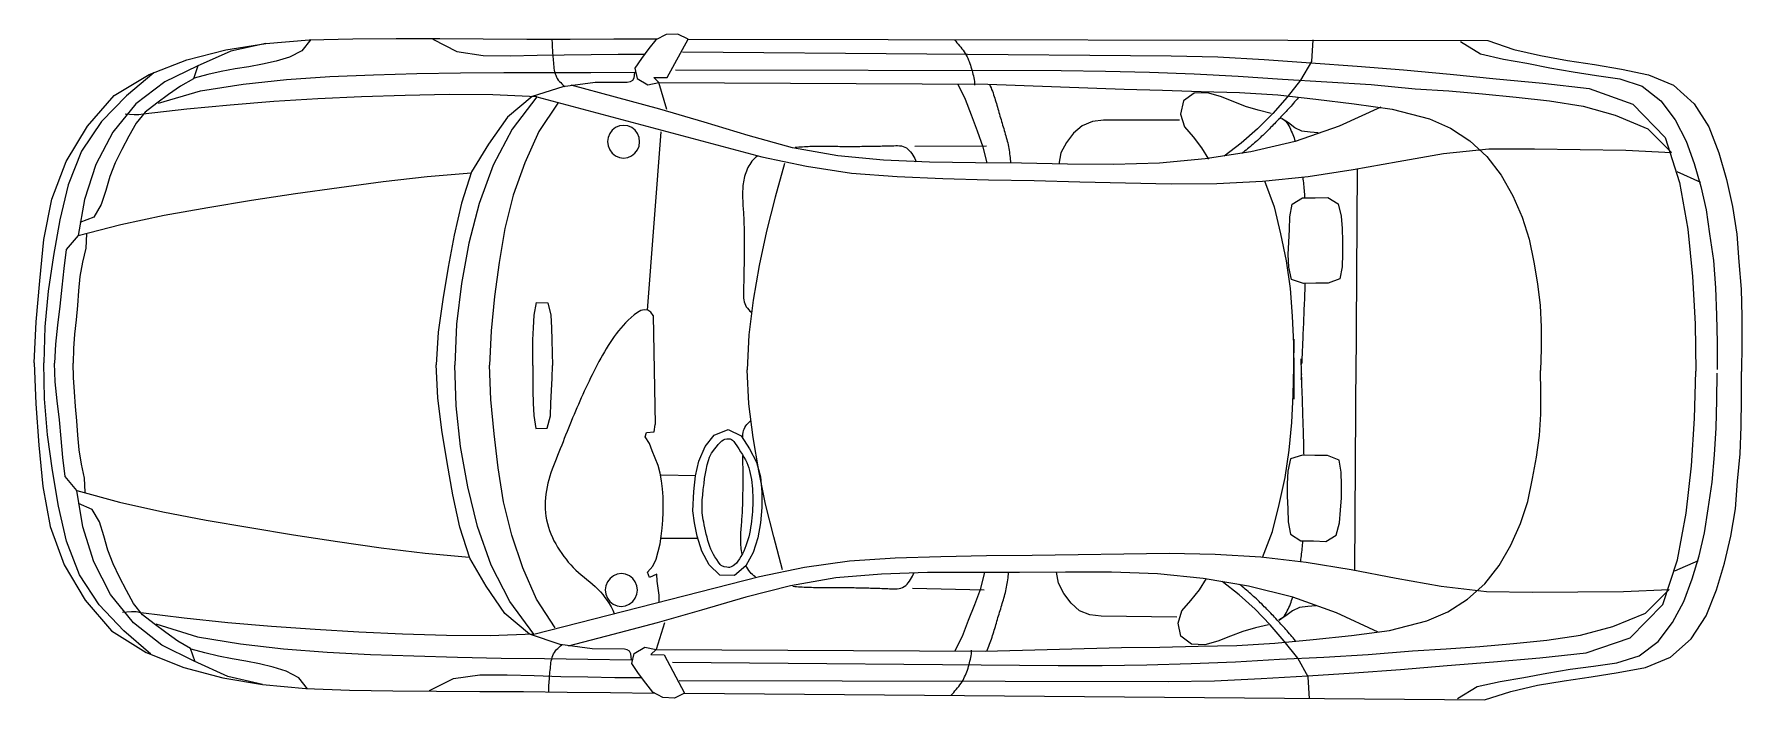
# Model space of a CAD drawing. Extents: x -99 to 38, y -13 to 40.
import ezdxf

# ---------------------------------------------------------------- set-up
doc = ezdxf.new("R2010")
doc.units = 0
doc.layers.get('0').update_dxf_attribs({"linetype": 'CONTINUOUS'})

msp = doc.modelspace()

# ---------------------------------------------------------------- linework, layer by layer
for p, q in [((-80.47, 39.56), (-76.98, 39.86)), ((-76.85, 39.88), (-77.56, 38.99)), ((-76.98, 39.86), (-73.47, 39.94)), ((-73.47, 39.94), (-69.98, 39.97)), ((-69.98, 39.97), (-66.48, 39.96)), ((-67.03, 39.91), (-65.1, 38.92)), ((-66.48, 39.96), (-62.98, 39.94)), ((-62.98, 39.94), (-59.48, 39.92)), ((-59.48, 39.92), (-55.98, 39.92)), ((-57.45, 39.95), (-57.45, 39.8)), ((-55.98, 39.92), (-52.48, 39.94)), ((-52.48, 39.94), (-48.98, 39.95)), ((-49.09, 39.86), (-49.65, 39.16)), ((-48.27, 40.29), (-49.09, 39.86)), ((-47.32, 40.32), (-48.27, 40.29)), ((-48.19, 36.84), (-46.51, 39.91)), ((-46.51, 39.91), (-47.32, 40.32)), ((-46.51, 39.91), (17.83, 39.81)), ((-25.08, 39.87), (-24.98, 39.75)), ((3.74, 39.86), (3.63, 38.11)), ((-86.83, 38.25), (-83.68, 39.07)), ((-83.28, 38.95), (-85.99, 37.75)), ((-83.68, 39.07), (-80.47, 39.56)), ((-80.47, 39.56), (-83.28, 38.95)), ((-78.57, 38.48), (-79.64, 38.15)), ((-77.56, 38.99), (-78.57, 38.48)), ((-65.1, 38.92), (-62.99, 38.61)), ((-62.99, 38.61), (-60.8, 38.58)), ((-60.8, 38.58), (-58.63, 38.62)), ((-58.63, 38.62), (-56.47, 38.66)), ((-57.45, 39.8), (-57.44, 39.66)), ((-57.44, 39.66), (-57.44, 39.51)), ((-57.44, 39.51), (-57.43, 39.37)), ((-57.43, 39.37), (-57.43, 39.22)), ((-57.43, 39.22), (-57.42, 39.07)), ((-57.42, 39.07), (-57.41, 38.93)), ((-57.41, 38.93), (-57.4, 38.78)), ((-57.4, 38.78), (-57.39, 38.63)), ((-57.39, 38.63), (-57.37, 38.49)), ((-57.37, 38.49), (-57.36, 38.34)), ((-56.47, 38.66), (-54.31, 38.69)), ((-54.31, 38.69), (-52.14, 38.7)), ((-52.14, 38.7), (-49.97, 38.7)), ((-49.65, 39.16), (-50.25, 38.37)), ((-46.96, 38.89), (-7.65, 38.58)), ((-24.98, 39.75), (-24.88, 39.63)), ((-24.88, 39.63), (-24.77, 39.51)), ((-24.77, 39.51), (-24.67, 39.39)), ((-24.67, 39.39), (-24.57, 39.27)), ((-24.57, 39.27), (-24.48, 39.15)), ((-24.48, 39.15), (-24.39, 39.03)), ((-24.39, 39.03), (-24.3, 38.9)), ((-24.3, 38.9), (-24.22, 38.77)), ((-24.22, 38.77), (-24.14, 38.64)), ((-24.14, 38.64), (-24.07, 38.51)), ((-24.07, 38.51), (-24.01, 38.38)), ((-7.65, 38.58), (-3.9, 38.49)), ((-3.9, 38.49), (-0.16, 38.28)), ((15.63, 39.72), (17.23, 38.75)), ((17.23, 38.75), (19.08, 38.32)), ((17.83, 39.81), (19.92, 39.1)), ((19.92, 39.1), (22.06, 38.6)), ((22.06, 38.6), (24.22, 38.2)), ((-89.47, 37.21), (-91.66, 35.35)), ((-89.86, 37.07), (-86.83, 38.25)), ((-85.99, 37.75), (-88.6, 36.48)), ((-85.92, 37.78), (-86.29, 36.72)), ((-84.05, 37.32), (-85.14, 37.07)), ((-82.94, 37.52), (-84.05, 37.32)), ((-81.84, 37.69), (-82.94, 37.52)), ((-80.73, 37.9), (-81.84, 37.69)), ((-79.64, 38.15), (-80.73, 37.9)), ((-71.81, 37.05), (-68.31, 37.15)), ((-68.31, 37.15), (-64.82, 37.21)), ((-64.82, 37.21), (-61.32, 37.24)), ((-61.32, 37.24), (-57.82, 37.25)), ((-57.82, 37.25), (-54.32, 37.25)), ((-57.36, 38.34), (-57.35, 38.19)), ((-57.35, 38.19), (-57.34, 38.03)), ((-57.34, 38.03), (-57.33, 37.88)), ((-57.33, 37.88), (-57.31, 37.73)), ((-57.31, 37.73), (-57.29, 37.58)), ((-57.29, 37.58), (-57.27, 37.43)), ((-57.27, 37.43), (-57.24, 37.28)), ((-57.24, 37.28), (-57.2, 37.14)), ((-57.2, 37.14), (-57.15, 37.01)), ((-54.32, 37.25), (-50.82, 37.27)), ((-50.82, 37.27), (-50.84, 37.03)), ((-50.25, 38.37), (-50.78, 37.58)), ((-50.78, 37.58), (-50.6, 36.76)), ((-47.52, 37.44), (-16.51, 37.39)), ((-24.01, 38.38), (-23.95, 38.24)), ((-23.95, 38.24), (-23.89, 38.11)), ((-23.89, 38.11), (-23.84, 37.97)), ((-23.84, 37.97), (-23.79, 37.83)), ((-23.79, 37.83), (-23.75, 37.69)), ((-23.75, 37.69), (-23.7, 37.54)), ((-23.7, 37.54), (-23.66, 37.4)), ((-23.66, 37.4), (-23.62, 37.25)), ((-23.62, 37.25), (-23.59, 37.11)), ((-23.59, 37.11), (-23.55, 36.96)), ((-16.51, 37.39), (-12.94, 37.35)), ((-12.94, 37.35), (-9.38, 37.27)), ((-9.38, 37.27), (-5.81, 37.13)), ((-5.81, 37.13), (-2.25, 36.94)), ((-0.16, 38.28), (3.57, 38.01)), ((3.63, 38.11), (2.76, 36.61)), ((3.57, 38.01), (7.31, 37.74)), ((7.31, 37.74), (11.04, 37.44)), ((11.04, 37.44), (14.78, 37.09)), ((14.78, 37.09), (18.5, 36.73)), ((19.08, 38.32), (20.95, 37.98)), ((20.95, 37.98), (22.81, 37.61)), ((22.81, 37.61), (24.67, 37.28)), ((24.22, 38.2), (26.39, 37.87)), ((24.67, 37.28), (26.55, 37)), ((26.39, 37.87), (28.56, 37.51)), ((28.56, 37.51), (30.73, 37.06)), ((-92.65, 35.38), (-89.86, 37.07)), ((-88.6, 36.48), (-90.91, 34.72)), ((-89.09, 34.76), (-85.73, 35.77)), ((-87.33, 36.15), (-88.28, 35.47)), ((-86.29, 36.72), (-87.33, 36.15)), ((-85.14, 37.07), (-86.23, 36.79)), ((-85.73, 35.77), (-82.29, 36.31)), ((-82.29, 36.31), (-78.8, 36.68)), ((-78.8, 36.68), (-75.31, 36.91)), ((-75.31, 36.91), (-71.81, 37.05)), ((-56.57, 36.09), (-59.04, 35.31)), ((-57.15, 37.01), (-57.09, 36.87)), ((-57.09, 36.87), (-57.03, 36.75)), ((-57.03, 36.75), (-56.94, 36.63)), ((-56.94, 36.63), (-56.85, 36.52)), ((-56.85, 36.52), (-56.75, 36.42)), ((-56.75, 36.42), (-56.65, 36.32)), ((-56.65, 36.32), (-56.54, 36.22)), ((-53.99, 36.43), (-56.57, 36.09)), ((-56.54, 36.22), (-56.42, 36.12)), ((-52.34, 35.26), (-55.92, 36.23)), ((-51.4, 36.42), (-53.99, 36.43)), ((-51.17, 36.48), (-51.4, 36.42)), ((-50.98, 36.59), (-51.17, 36.48)), ((-50.88, 36.78), (-50.98, 36.59)), ((-50.84, 37.03), (-50.88, 36.78)), ((-50.6, 36.76), (-49.74, 36.24)), ((-49.74, 36.24), (-48.85, 36.43)), ((-49.26, 36.84), (-48.19, 36.84)), ((-48.85, 36.43), (-49.26, 36.84)), ((-48.2, 34.27), (-48.85, 36.43)), ((-48.85, 36.43), (-22.39, 36.3)), ((-24.81, 36.31), (-24.22, 35.1)), ((-23.55, 36.96), (-23.52, 36.82)), ((-23.52, 36.82), (-23.5, 36.67)), ((-23.5, 36.67), (-23.48, 36.52)), ((-23.48, 36.52), (-23.47, 36.37)), ((-23.47, 36.37), (-23.47, 36.23)), ((-22.39, 36.3), (-11.43, 35.9)), ((-22.25, 36.29), (-22.2, 36.15)), ((-22.2, 36.15), (-22.14, 36.01)), ((-22.14, 36.01), (-22.09, 35.88)), ((-22.09, 35.88), (-22.03, 35.74)), ((-22.03, 35.74), (-21.98, 35.59)), ((-11.43, 35.9), (-8.34, 35.82)), ((-8.34, 35.82), (-5.25, 35.71)), ((-5.25, 35.71), (-2.16, 35.64)), ((-2.25, 36.94), (1.31, 36.71)), ((1.31, 36.71), (4.87, 36.49)), ((2.76, 36.61), (1.67, 35.25)), ((4.87, 36.49), (8.43, 36.26)), ((8.43, 36.26), (11.98, 35.92)), ((11.98, 35.92), (14.69, 35.75)), ((14.69, 35.75), (17.4, 35.51)), ((18.5, 36.73), (22.23, 36.38)), ((22.23, 36.38), (25.96, 35.95)), ((25.96, 35.95), (29.48, 34.69)), ((26.55, 37), (28.43, 36.73)), ((28.43, 36.73), (30.23, 36.13)), ((30.23, 36.13), (31.74, 34.97)), ((30.73, 37.06), (32.75, 36.22)), ((32.75, 36.22), (34.4, 34.73)), ((-94.81, 32.93), (-92.65, 35.38)), ((-91.66, 35.35), (-93.68, 33.3)), ((-90.91, 34.72), (-92.77, 32.44)), ((-89.24, 34.78), (-90.16, 34.05)), ((-88.28, 35.47), (-89.24, 34.78)), ((-83.32, 34.62), (-86.83, 34.28)), ((-79.81, 34.9), (-83.32, 34.62)), ((-76.29, 35.11), (-79.81, 34.9)), ((-72.77, 35.27), (-76.29, 35.11)), ((-69.25, 35.39), (-72.77, 35.27)), ((-65.72, 35.46), (-69.25, 35.39)), ((-62.2, 35.45), (-65.72, 35.46)), ((-58.68, 35.29), (-62.2, 35.45)), ((-59.04, 35.31), (-61.04, 33.65)), ((-58.68, 35.29), (-60.66, 32.69)), ((-58.68, 35.29), (-40.58, 30.46)), ((-56.99, 34.77), (-58.5, 32.48)), ((-48.78, 34.28), (-52.34, 35.26)), ((-24.22, 35.1), (-23.74, 33.83)), ((-21.98, 35.59), (-21.94, 35.45)), ((-21.94, 35.45), (-21.89, 35.31)), ((-21.89, 35.31), (-21.84, 35.17)), ((-21.84, 35.17), (-21.8, 35.03)), ((-21.8, 35.03), (-21.75, 34.89)), ((-21.75, 34.89), (-21.71, 34.74)), ((-21.71, 34.74), (-21.67, 34.6)), ((-21.67, 34.6), (-21.62, 34.45)), ((-21.62, 34.45), (-21.58, 34.31)), ((-6.66, 34.95), (-6.89, 33.88)), ((-5.79, 35.57), (-6.66, 34.95)), ((-4.72, 35.6), (-5.79, 35.57)), ((-3.67, 35.3), (-4.72, 35.6)), ((-2.67, 34.9), (-3.67, 35.3)), ((-1.68, 34.51), (-2.67, 34.9)), ((-2.16, 35.64), (0.92, 35.43)), ((-0.65, 34.2), (-1.68, 34.51)), ((1.67, 35.25), (0.52, 33.95)), ((0.92, 35.43), (3.99, 35.09)), ((1.89, 34.42), (1.79, 34.31)), ((1.99, 34.53), (1.89, 34.42)), ((2.08, 34.64), (1.99, 34.53)), ((2.18, 34.76), (2.08, 34.64)), ((2.28, 34.87), (2.18, 34.76)), ((2.37, 34.98), (2.28, 34.87)), ((2.47, 35.09), (2.37, 34.98)), ((2.57, 35.21), (2.47, 35.09)), ((3.99, 35.09), (7.06, 34.73)), ((9.2, 34.44), (5.85, 32.93)), ((7.06, 34.73), (10.13, 34.29)), ((17.4, 35.51), (20.09, 35.25)), ((20.09, 35.25), (22.79, 34.97)), ((22.79, 34.97), (25.49, 34.53)), ((25.49, 34.53), (28.07, 33.81)), ((29.48, 34.69), (32.09, 32)), ((31.74, 34.97), (32.88, 33.43)), ((34.4, 34.73), (35.59, 32.86)), ((-93.68, 33.3), (-95.28, 30.9)), ((-91.42, 33.86), (-91.79, 33.89)), ((-90.9, 33.15), (-91.49, 32.11)), ((-91.06, 33.83), (-91.42, 33.86)), ((-90.69, 33.83), (-91.06, 33.83)), ((-90.16, 34.05), (-90.9, 33.15)), ((-90.33, 33.88), (-90.69, 33.83)), ((-86.83, 34.28), (-90.33, 33.88)), ((-61.04, 33.65), (-62.55, 31.48)), ((-51.68, 32.98), (-52.02, 32.94)), ((-51.35, 32.94), (-51.68, 32.98)), ((-45.22, 33.24), (-48.78, 34.28)), ((-41.67, 32.16), (-45.22, 33.24)), ((-23.74, 33.83), (-23.25, 32.55)), ((-21.58, 34.31), (-21.54, 34.17)), ((-21.54, 34.17), (-21.5, 34.02)), ((-21.5, 34.02), (-21.46, 33.88)), ((-21.46, 33.88), (-21.42, 33.73)), ((-21.42, 33.73), (-21.38, 33.59)), ((-21.38, 33.59), (-21.33, 33.45)), ((-21.33, 33.45), (-21.29, 33.3)), ((-21.29, 33.3), (-21.25, 33.16)), ((-21.25, 33.16), (-21.21, 33.01)), ((-21.21, 33.01), (-21.16, 32.87)), ((-14.82, 32.96), (-15.51, 32.37)), ((-13.99, 33.3), (-14.82, 32.96)), ((-13.08, 33.39), (-13.99, 33.3)), ((-6.99, 33.4), (-13.08, 33.39)), ((-6.89, 33.88), (-6.59, 32.88)), ((0.52, 33.95), (-0.71, 32.71)), ((0.39, 33.94), (-0.65, 34.2)), ((0.56, 33.02), (0.46, 32.91)), ((0.67, 33.12), (0.56, 33.02)), ((0.77, 33.23), (0.67, 33.12)), ((0.87, 33.34), (0.77, 33.23)), ((0.98, 33.45), (0.87, 33.34)), ((1.08, 33.55), (0.98, 33.45)), ((1.18, 33.66), (1.08, 33.55)), ((1.28, 33.77), (1.18, 33.66)), ((1.78, 33.2), (1.23, 33.55)), ((1.23, 33.55), (1.35, 33.49)), ((1.39, 33.88), (1.28, 33.77)), ((1.35, 33.49), (1.46, 33.41)), ((1.49, 33.99), (1.39, 33.88)), ((1.46, 33.41), (1.57, 33.31)), ((1.59, 34.09), (1.49, 33.99)), ((1.57, 33.31), (1.66, 33.2)), ((1.69, 34.2), (1.59, 34.09)), ((1.66, 33.2), (1.74, 33.08)), ((1.79, 34.31), (1.69, 34.2)), ((1.74, 33.08), (1.82, 32.95)), ((2.29, 32.79), (1.78, 33.2)), ((10.13, 34.29), (13.12, 33.51)), ((13.12, 33.51), (14.81, 32.75)), ((28.07, 33.81), (30.69, 32.7)), ((32.88, 33.43), (33.77, 31.72)), ((-96.51, 30.09), (-94.81, 32.93)), ((-92.77, 32.44), (-94.14, 29.84)), ((-91.49, 32.11), (-92.04, 31.04)), ((-60.66, 32.69), (-62.18, 29.78)), ((-58.5, 32.48), (-59.64, 29.97)), ((-52.94, 32.02), (-52.98, 31.68)), ((-52.98, 31.68), (-52.94, 31.34)), ((-52.81, 32.33), (-52.94, 32.02)), ((-52.6, 32.6), (-52.81, 32.33)), ((-52.33, 32.81), (-52.6, 32.6)), ((-52.02, 32.94), (-52.33, 32.81)), ((-51.04, 32.8), (-51.35, 32.94)), ((-50.77, 32.59), (-51.04, 32.8)), ((-50.57, 32.32), (-50.77, 32.59)), ((-50.44, 32), (-50.57, 32.32)), ((-50.4, 31.66), (-50.44, 32)), ((-50.44, 31.32), (-50.4, 31.66)), ((-48.7, 32.47), (-49.8, 18.12)), ((-38.1, 31.19), (-41.67, 32.16)), ((-23.25, 32.55), (-22.79, 31.27)), ((-21.16, 32.87), (-21.12, 32.72)), ((-21.12, 32.72), (-21.08, 32.58)), ((-21.08, 32.58), (-21.03, 32.44)), ((-21.03, 32.44), (-20.99, 32.29)), ((-20.99, 32.29), (-20.95, 32.15)), ((-20.95, 32.15), (-20.91, 32)), ((-20.91, 32), (-20.87, 31.86)), ((-20.87, 31.86), (-20.84, 31.71)), ((-20.84, 31.71), (-20.8, 31.57)), ((-16.08, 31.61), (-16.52, 30.77)), ((-15.51, 32.37), (-16.08, 31.61)), ((-6.59, 32.88), (-5.88, 32.05)), ((-5.88, 32.05), (-5.2, 31.19)), ((-0.71, 32.71), (-2.01, 31.55)), ((2.32, 31.7), (-1.25, 30.85)), ((-0.83, 31.67), (-0.95, 31.57)), ((-0.72, 31.77), (-0.83, 31.67)), ((-0.61, 31.87), (-0.72, 31.77)), ((-0.5, 31.97), (-0.61, 31.87)), ((-0.4, 32.08), (-0.5, 31.97)), ((-0.29, 32.18), (-0.4, 32.08)), ((-0.18, 32.28), (-0.29, 32.18)), ((-0.07, 32.39), (-0.18, 32.28)), ((0.03, 32.49), (-0.07, 32.39)), ((0.14, 32.59), (0.03, 32.49)), ((0.25, 32.7), (0.14, 32.59)), ((0.35, 32.8), (0.25, 32.7)), ((0.46, 32.91), (0.35, 32.8)), ((1.82, 32.95), (1.89, 32.81)), ((1.89, 32.81), (1.95, 32.67)), ((1.95, 32.67), (2.01, 32.53)), ((2.01, 32.53), (2.07, 32.39)), ((2.07, 32.39), (2.13, 32.25)), ((2.13, 32.25), (2.18, 32.11)), ((2.18, 32.11), (2.23, 31.98)), ((2.23, 31.98), (2.28, 31.84)), ((2.28, 31.84), (2.32, 31.7)), ((2.87, 32.53), (2.29, 32.79)), ((5.85, 32.93), (2.32, 31.7)), ((3.52, 32.43), (2.87, 32.53)), ((4.18, 32.39), (3.52, 32.43)), ((14.81, 32.75), (16.38, 31.73)), ((16.38, 31.73), (17.75, 30.47)), ((30.69, 32.7), (32.58, 30.79)), ((32.09, 32), (33.24, 28.38)), ((33.77, 31.72), (34.42, 29.91)), ((35.59, 32.86), (36.4, 30.78)), ((-95.28, 30.9), (-96.36, 28.21)), ((-92.04, 31.04), (-92.57, 29.98)), ((-62.55, 31.48), (-63.91, 29.24)), ((-52.94, 31.34), (-52.81, 31.02)), ((-52.81, 31.02), (-52.61, 30.75)), ((-52.61, 30.75), (-52.34, 30.54)), ((-52.34, 30.54), (-52.03, 30.4)), ((-52.03, 30.4), (-51.7, 30.36)), ((-51.7, 30.36), (-51.36, 30.4)), ((-51.36, 30.4), (-51.05, 30.53)), ((-51.05, 30.53), (-50.78, 30.74)), ((-50.78, 30.74), (-50.58, 31.01)), ((-50.58, 31.01), (-50.44, 31.32)), ((-41.27, 30.22), (-41.37, 30.11)), ((-41.16, 30.33), (-41.27, 30.22)), ((-41.05, 30.42), (-41.16, 30.33)), ((-40.92, 30.5), (-41.05, 30.42)), ((-40.58, 30.46), (-36.98, 29.7)), ((-34.46, 30.53), (-38.1, 31.19)), ((-37.9, 31.23), (-37.75, 31.24)), ((-37.75, 31.24), (-37.6, 31.26)), ((-37.6, 31.26), (-37.45, 31.27)), ((-37.45, 31.27), (-37.3, 31.27)), ((-37.3, 31.27), (-37.15, 31.28)), ((-37.15, 31.28), (-37, 31.29)), ((-37, 31.29), (-36.85, 31.29)), ((-36.85, 31.29), (-36.7, 31.3)), ((-36.7, 31.3), (-36.55, 31.3)), ((-36.55, 31.3), (-36.4, 31.3)), ((-36.4, 31.3), (-36.25, 31.31)), ((-36.25, 31.31), (-36.1, 31.31)), ((-36.1, 31.31), (-35.95, 31.31)), ((-35.95, 31.31), (-35.8, 31.31)), ((-35.8, 31.31), (-35.65, 31.31)), ((-35.65, 31.31), (-35.5, 31.31)), ((-35.5, 31.31), (-35.35, 31.31)), ((-35.35, 31.31), (-35.2, 31.31)), ((-35.2, 31.31), (-35.05, 31.3)), ((-35.05, 31.3), (-34.9, 31.3)), ((-34.9, 31.3), (-34.75, 31.3)), ((-34.75, 31.3), (-34.6, 31.3)), ((-34.6, 31.3), (-34.45, 31.3)), ((-30.78, 30.18), (-34.46, 30.53)), ((-34.45, 31.3), (-34.3, 31.29)), ((-34.3, 31.29), (-34.15, 31.29)), ((-34.15, 31.29), (-34.01, 31.29)), ((-34.01, 31.29), (-33.86, 31.29)), ((-33.86, 31.29), (-33.71, 31.29)), ((-33.71, 31.29), (-33.56, 31.29)), ((-33.56, 31.29), (-33.42, 31.29)), ((-33.42, 31.29), (-33.27, 31.29)), ((-33.27, 31.29), (-33.12, 31.29)), ((-33.12, 31.29), (-32.97, 31.29)), ((-32.97, 31.29), (-32.83, 31.29)), ((-32.83, 31.29), (-32.68, 31.29)), ((-32.68, 31.29), (-32.53, 31.3)), ((-32.53, 31.3), (-32.38, 31.3)), ((-32.38, 31.3), (-32.24, 31.3)), ((-32.24, 31.3), (-32.09, 31.3)), ((-32.09, 31.3), (-31.94, 31.3)), ((-31.94, 31.3), (-31.79, 31.31)), ((-31.79, 31.31), (-31.64, 31.31)), ((-31.64, 31.31), (-31.49, 31.31)), ((-31.49, 31.31), (-31.34, 31.32)), ((-31.34, 31.32), (-31.19, 31.32)), ((-31.19, 31.32), (-31.04, 31.32)), ((-31.04, 31.32), (-30.89, 31.33)), ((-30.89, 31.33), (-30.74, 31.33)), ((-30.74, 31.33), (-30.58, 31.34)), ((-30.58, 31.34), (-30.43, 31.34)), ((-30.43, 31.34), (-30.27, 31.35)), ((-30.27, 31.35), (-30.12, 31.35)), ((-30.12, 31.35), (-29.96, 31.35)), ((-29.96, 31.35), (-29.8, 31.36)), ((-29.8, 31.36), (-29.65, 31.36)), ((-29.65, 31.36), (-29.5, 31.35)), ((-29.5, 31.35), (-29.35, 31.33)), ((-29.35, 31.33), (-29.2, 31.29)), ((-29.2, 31.29), (-29.07, 31.24)), ((-29.07, 31.24), (-28.94, 31.17)), ((-28.94, 31.17), (-28.83, 31.08)), ((-28.83, 31.08), (-28.72, 30.97)), ((-28.72, 30.97), (-28.62, 30.85)), ((-28.62, 30.85), (-28.52, 30.73)), ((-28.52, 30.73), (-28.44, 30.6)), ((-28.44, 30.6), (-28.36, 30.46)), ((-28.36, 30.46), (-28.28, 30.33)), ((-28.28, 30.33), (-28.22, 30.19)), ((-28.27, 31.3), (-22.5, 31.35)), ((-22.79, 31.27), (-22.47, 29.95)), ((-20.8, 31.57), (-20.77, 31.42)), ((-20.77, 31.42), (-20.74, 31.28)), ((-20.74, 31.28), (-20.71, 31.13)), ((-20.71, 31.13), (-20.68, 30.98)), ((-20.68, 30.98), (-20.66, 30.84)), ((-20.66, 30.84), (-20.64, 30.69)), ((-20.64, 30.69), (-20.62, 30.54)), ((-20.62, 30.54), (-20.6, 30.39)), ((-20.6, 30.39), (-20.59, 30.25)), ((-20.59, 30.25), (-20.58, 30.1)), ((-16.52, 30.77), (-16.69, 29.87)), ((-4.91, 30.28), (-8.59, 29.94)), ((-5.2, 31.19), (-4.65, 30.27)), ((-1.25, 30.85), (-4.91, 30.28)), ((-2.01, 31.55), (-3.39, 30.5)), ((-1.86, 30.81), (-1.97, 30.71)), ((-1.74, 30.9), (-1.86, 30.81)), ((-1.63, 30.99), (-1.74, 30.9)), ((-1.51, 31.09), (-1.63, 30.99)), ((-1.4, 31.18), (-1.51, 31.09)), ((-1.28, 31.28), (-1.4, 31.18)), ((-1.17, 31.38), (-1.28, 31.28)), ((-1.06, 31.47), (-1.17, 31.38)), ((-0.95, 31.57), (-1.06, 31.47)), ((10.61, 30.09), (14.24, 30.71)), ((14.24, 30.71), (17.89, 31.09)), ((17.75, 30.47), (18.88, 28.98)), ((17.89, 31.09), (21.56, 31.11)), ((21.56, 31.11), (25.24, 31.04)), ((25.24, 31.04), (28.91, 30.98)), ((28.91, 30.98), (32.58, 30.79)), ((36.4, 30.78), (37.01, 28.63)), ((-97.68, 27.04), (-96.51, 30.09)), ((-94.14, 29.84), (-95.04, 27.03)), ((-93.01, 28.88), (-93.34, 27.74)), ((-92.57, 29.98), (-93.01, 28.88)), ((-71.03, 28.47), (-67.49, 28.87)), ((-67.49, 28.87), (-63.94, 29.16)), ((-63.91, 29.24), (-64.74, 26.74)), ((-62.18, 29.78), (-63.31, 26.7)), ((-59.64, 29.97), (-60.56, 27.36)), ((-41.96, 28.88), (-41.99, 28.73)), ((-41.91, 29.02), (-41.96, 28.88)), ((-41.87, 29.17), (-41.91, 29.02)), ((-41.81, 29.31), (-41.87, 29.17)), ((-41.75, 29.45), (-41.81, 29.31)), ((-41.69, 29.59), (-41.75, 29.45)), ((-41.62, 29.72), (-41.69, 29.59)), ((-41.54, 29.85), (-41.62, 29.72)), ((-41.46, 29.98), (-41.54, 29.85)), ((-41.37, 30.11), (-41.46, 29.98)), ((-38.75, 29.91), (-39.5, 27.2)), ((-36.98, 29.7), (-33.35, 29.13)), ((-33.35, 29.13), (-29.68, 28.87)), ((-27.08, 30.02), (-30.78, 30.18)), ((-29.68, 28.87), (-26.01, 28.71)), ((-28.22, 30.19), (-28.16, 30.05)), ((-23.38, 29.97), (-27.08, 30.02)), ((-19.69, 29.94), (-23.38, 29.97)), ((-20.58, 30.1), (-20.57, 29.95)), ((-15.99, 29.87), (-19.69, 29.94)), ((-12.29, 29.83), (-15.99, 29.87)), ((-8.59, 29.94), (-12.29, 29.83)), ((-0.3, 28.49), (3.36, 28.87)), ((3.36, 28.87), (6.99, 29.43)), ((6.99, 29.43), (10.61, 30.09)), ((7.3, 29.49), (7.21, 12.42)), ((18.88, 28.98), (19.82, 27.33)), ((33.02, 29.27), (34.91, 28.42)), ((34.42, 29.91), (34.96, 28.06)), ((-96.36, 28.21), (-97.03, 25.39)), ((-93.34, 27.74), (-93.7, 26.62)), ((-81.61, 26.96), (-78.09, 27.5)), ((-78.09, 27.5), (-74.56, 28)), ((-74.56, 28), (-71.03, 28.47)), ((-42.11, 27.84), (-42.12, 27.69)), ((-42.12, 27.69), (-42.12, 27.54)), ((-42.12, 27.54), (-42.12, 27.39)), ((-42.09, 28.14), (-42.11, 27.99)), ((-42.11, 27.99), (-42.11, 27.84)), ((-42.07, 28.29), (-42.09, 28.14)), ((-42.05, 28.44), (-42.07, 28.29)), ((-42.02, 28.58), (-42.05, 28.44)), ((-41.99, 28.73), (-42.02, 28.58)), ((-26.01, 28.71), (-22.34, 28.61)), ((-22.34, 28.61), (-18.67, 28.54)), ((-18.67, 28.54), (-14.99, 28.45)), ((-14.99, 28.45), (-11.32, 28.35)), ((-11.32, 28.35), (-7.65, 28.28)), ((-7.65, 28.28), (-3.97, 28.31)), ((-3.97, 28.31), (-0.3, 28.49)), ((-0.14, 28.52), (0.62, 26.43)), ((2.93, 28.81), (2.95, 28.66)), ((2.95, 28.66), (2.96, 28.52)), ((2.96, 28.52), (2.98, 28.37)), ((2.98, 28.37), (2.99, 28.22)), ((2.99, 28.22), (3.01, 28.07)), ((3.01, 28.07), (3.02, 27.92)), ((3.02, 27.92), (3.04, 27.77)), ((3.04, 27.77), (3.05, 27.62)), ((3.05, 27.62), (3.06, 27.47)), ((3.06, 27.47), (3.07, 27.32)), ((33.24, 28.38), (33.9, 24.63)), ((34.96, 28.06), (35.37, 26.18)), ((37.01, 28.63), (37.49, 26.45)), ((-98.31, 23.81), (-97.68, 27.04)), ((-95.04, 27.03), (-95.57, 24.12)), ((-93.7, 26.62), (-94.31, 25.61)), ((-88.63, 25.75), (-85.12, 26.38)), ((-85.12, 26.38), (-81.61, 26.96)), ((-64.74, 26.74), (-65.32, 24.16)), ((-63.31, 26.7), (-64.13, 23.51)), ((-60.56, 27.36), (-61.25, 24.68)), ((-42.12, 27.39), (-42.12, 27.24)), ((-42.12, 27.24), (-42.12, 27.09)), ((-42.12, 27.09), (-42.11, 26.93)), ((-42.11, 26.93), (-42.1, 26.78)), ((-42.1, 26.78), (-42.1, 26.63)), ((-42.1, 26.63), (-42.09, 26.48)), ((-42.09, 26.48), (-42.08, 26.33)), ((-42.08, 26.33), (-42.07, 26.18)), ((-42.07, 26.18), (-42.06, 26.03)), ((-39.5, 27.2), (-40.21, 24.47)), ((0.62, 26.43), (1.14, 24.27)), ((1.9, 25.64), (2.08, 26.64)), ((2.08, 26.64), (2.91, 27.15)), ((2.91, 27.15), (3.93, 27.15)), ((3.07, 27.32), (3.08, 27.17)), ((3.93, 27.15), (4.94, 27.19)), ((4.94, 27.19), (5.77, 26.67)), ((5.77, 26.67), (6.01, 25.69)), ((19.82, 27.33), (20.58, 25.61)), ((35.37, 26.18), (35.64, 24.27)), ((37.49, 26.45), (37.84, 24.24)), ((-97.03, 25.39), (-97.53, 22.53)), ((-95.57, 24.12), (-92.12, 25.01)), ((-94.31, 25.61), (-95.41, 25.17)), ((-92.12, 25.01), (-88.63, 25.75)), ((-42.06, 26.03), (-42.05, 25.88)), ((-42.05, 25.88), (-42.04, 25.73)), ((-42.04, 25.73), (-42.03, 25.58)), ((-42.03, 25.58), (-42.02, 25.43)), ((-42.02, 25.43), (-42.02, 25.28)), ((-42.02, 25.28), (-42.01, 25.13)), ((-42.01, 25.13), (-42.01, 24.98)), ((-42.01, 24.98), (-42, 24.83)), ((-42, 24.83), (-42, 24.68)), ((1.86, 24.6), (1.9, 25.64)), ((6.01, 25.69), (6.1, 24.68)), ((20.58, 25.61), (21.14, 23.82)), ((-98.65, 20.49), (-98.31, 23.81)), ((-95.57, 24.12), (-96.52, 23)), ((-94.9, 24.26), (-94.94, 23.11)), ((-65.32, 24.16), (-65.81, 21.57)), ((-64.13, 23.51), (-64.73, 20.27)), ((-61.25, 24.68), (-61.71, 21.96)), ((-42, 24.68), (-41.99, 24.53)), ((-41.99, 24.53), (-41.99, 24.38)), ((-41.99, 24.38), (-41.99, 24.24)), ((-41.99, 24.24), (-41.99, 24.09)), ((-41.99, 24.09), (-41.98, 23.94)), ((-41.98, 23.94), (-41.98, 23.79)), ((-41.98, 23.79), (-41.98, 23.64)), ((-41.98, 23.64), (-41.98, 23.49)), ((-41.98, 23.49), (-41.98, 23.34)), ((-40.21, 24.47), (-40.79, 21.72)), ((1.14, 24.27), (1.6, 22.09)), ((1.76, 22.59), (1.8, 23.6)), ((1.8, 23.6), (1.86, 24.6)), ((6.1, 24.68), (6.14, 23.67)), ((6.14, 23.67), (6.14, 22.65)), ((21.14, 23.82), (21.51, 21.97)), ((33.9, 24.63), (34.28, 20.83)), ((35.64, 24.27), (35.96, 22.11)), ((37.84, 24.24), (38, 22.01)), ((-97.53, 22.53), (-97.96, 19.66)), ((-96.52, 23), (-96.71, 21.48)), ((-95.21, 21.99), (-95.41, 20.83)), ((-94.94, 23.11), (-95.21, 21.99)), ((-41.99, 22.15), (-42, 22)), ((-42, 22), (-42, 21.85)), ((-41.98, 22.9), (-41.99, 22.75)), ((-41.99, 22.75), (-41.99, 22.6)), ((-41.99, 22.6), (-41.99, 22.45)), ((-41.99, 22.45), (-41.99, 22.3)), ((-41.99, 22.3), (-41.99, 22.15)), ((-41.98, 23.34), (-41.98, 23.19)), ((-41.98, 23.19), (-41.98, 23.04)), ((-41.98, 23.04), (-41.98, 22.9)), ((1.6, 22.09), (1.91, 19.87)), ((1.82, 21.58), (1.76, 22.59)), ((6.14, 22.65), (6.1, 21.62)), ((35.96, 22.11), (36.13, 19.92)), ((38, 22.01), (38.18, 19.81)), ((-96.71, 21.48), (-96.86, 19.96)), ((-95.41, 20.83), (-95.53, 19.67)), ((-65.81, 21.57), (-66.24, 18.97)), ((-61.71, 21.96), (-62.06, 19.21)), ((-42.02, 20.79), (-42.03, 20.63)), ((-42.03, 20.63), (-42.03, 20.48)), ((-42.01, 21.24), (-42.02, 21.09)), ((-42.02, 21.09), (-42.02, 20.94)), ((-42.02, 20.94), (-42.02, 20.79)), ((-42, 21.7), (-42.01, 21.54)), ((-42.01, 21.54), (-42.01, 21.39)), ((-42.01, 21.39), (-42.01, 21.24)), ((-42, 21.85), (-42, 21.7)), ((-40.79, 21.72), (-41.26, 18.93)), ((2.03, 20.58), (1.82, 21.58)), ((5.92, 20.63), (4.98, 20.28)), ((6.1, 21.62), (5.92, 20.63)), ((21.51, 21.97), (21.81, 20.25)), ((34.28, 20.83), (34.48, 17.01)), ((-98.93, 17.17), (-98.65, 20.49)), ((-97.96, 19.66), (-98.23, 16.78)), ((-96.86, 19.96), (-97.03, 18.44)), ((-95.53, 19.67), (-95.62, 18.51)), ((-64.73, 20.27), (-65.12, 17)), ((-42.04, 20.02), (-42.05, 19.86)), ((-42.05, 19.86), (-42.05, 19.71)), ((-42.05, 19.71), (-42.05, 19.55)), ((-42.05, 19.55), (-42.05, 19.39)), ((-42.05, 19.39), (-42.05, 19.24)), ((-42.05, 19.24), (-42.04, 19.09)), ((-42.03, 20.33), (-42.04, 20.17)), ((-42.04, 20.17), (-42.04, 20.02)), ((-42.03, 20.48), (-42.03, 20.33)), ((1.91, 19.87), (2.09, 17.65)), ((2.98, 20.27), (2.03, 20.58)), ((3.98, 20.29), (2.98, 20.27)), ((3.08, 19.51), (3.07, 19.36)), ((3.07, 19.36), (3.07, 19.21)), ((3.09, 19.66), (3.08, 19.51)), ((3.1, 19.97), (3.09, 19.81)), ((3.09, 19.81), (3.09, 19.66)), ((3.11, 20.27), (3.1, 20.12)), ((3.1, 20.12), (3.1, 19.97)), ((4.98, 20.28), (3.98, 20.29)), ((21.81, 20.25), (22.02, 18.51)), ((36.13, 19.92), (36.22, 17.72)), ((38.18, 19.81), (38.25, 17.61)), ((-97.03, 18.44), (-97.22, 16.92)), ((-95.62, 18.51), (-95.72, 17.35)), ((-66.24, 18.97), (-66.61, 16.35)), ((-62.06, 19.21), (-62.35, 16.46)), ((-58.87, 17.72), (-58.69, 18.75)), ((-58.69, 18.75), (-57.78, 18.71)), ((-57.78, 18.71), (-57.53, 17.73)), ((-50.58, 17.94), (-50.84, 17.75)), ((-50.31, 18.09), (-50.58, 17.94)), ((-50.03, 18.15), (-50.31, 18.09)), ((-49.75, 18.11), (-50.03, 18.15)), ((-49.5, 17.95), (-49.75, 18.11)), ((-49.32, 17.7), (-49.5, 17.95)), ((-42.04, 19.09), (-42.02, 18.94)), ((-42.02, 18.94), (-41.99, 18.79)), ((-41.99, 18.79), (-41.95, 18.66)), ((-41.95, 18.66), (-41.89, 18.52)), ((-41.89, 18.52), (-41.82, 18.4)), ((-41.82, 18.4), (-41.73, 18.28)), ((-41.73, 18.28), (-41.63, 18.16)), ((-41.63, 18.16), (-41.53, 18.05)), ((-41.26, 18.93), (-41.61, 16.13)), ((-41.53, 18.05), (-41.41, 17.95)), ((3.03, 18.15), (3.02, 18)), ((3.02, 18), (3.02, 17.84)), ((3.04, 18.45), (3.03, 18.3)), ((3.03, 18.3), (3.03, 18.15)), ((3.05, 18.6), (3.04, 18.45)), ((3.06, 18.91), (3.05, 18.75)), ((3.05, 18.75), (3.05, 18.6)), ((3.07, 19.21), (3.06, 19.06)), ((3.06, 19.06), (3.06, 18.91)), ((22.02, 18.51), (22.11, 16.77)), ((-99.1, 13.88), (-98.93, 17.17)), ((-98.23, 16.78), (-98.33, 13.88)), ((-97.22, 16.92), (-97.39, 15.4)), ((-95.72, 17.35), (-95.84, 16.19)), ((-65.12, 17), (-65.27, 13.71)), ((-58.98, 15.73), (-58.93, 16.71)), ((-58.93, 16.71), (-58.87, 17.72)), ((-57.53, 17.73), (-57.5, 16.71)), ((-57.5, 16.71), (-57.46, 15.7)), ((-51.92, 16.68), (-52.11, 16.46)), ((-51.73, 16.89), (-51.92, 16.68)), ((-51.53, 17.11), (-51.73, 16.89)), ((-51.32, 17.32), (-51.53, 17.11)), ((-51.09, 17.54), (-51.32, 17.32)), ((-50.84, 17.75), (-51.09, 17.54)), ((-49.32, 17.7), (-49.16, 8.93)), ((2.09, 17.65), (2.18, 15.42)), ((2.97, 16.63), (2.96, 16.48)), ((2.98, 16.93), (2.97, 16.78)), ((2.97, 16.78), (2.97, 16.63)), ((2.99, 17.24), (2.98, 17.09)), ((2.98, 17.09), (2.98, 16.93)), ((3, 17.39), (2.99, 17.24)), ((3.01, 17.69), (3, 17.54)), ((3, 17.54), (3, 17.39)), ((3.02, 17.84), (3.01, 17.69)), ((22.11, 16.77), (22.1, 15.02)), ((34.48, 17.01), (34.54, 13.21)), ((36.22, 17.72), (36.26, 15.53)), ((38.25, 17.61), (38.24, 15.4)), ((-97.39, 15.4), (-97.46, 13.87)), ((-95.84, 16.19), (-95.93, 15.03)), ((-66.61, 16.35), (-66.77, 13.72)), ((-62.35, 16.46), (-62.48, 13.7)), ((-58.98, 14.7), (-58.98, 15.73)), ((-57.46, 15.7), (-57.43, 14.69)), ((-52.93, 15.27), (-53.08, 15.02)), ((-52.77, 15.52), (-52.93, 15.27)), ((-52.61, 15.76), (-52.77, 15.52)), ((-52.45, 16), (-52.61, 15.76)), ((-52.28, 16.23), (-52.45, 16)), ((-52.11, 16.46), (-52.28, 16.23)), ((-41.61, 16.13), (-41.75, 13.32)), ((2.18, 15.42), (2.21, 13.19)), ((2.21, 13.56), (2.24, 15.79)), ((2.9, 15.11), (2.89, 14.96)), ((2.91, 15.27), (2.9, 15.11)), ((2.92, 15.57), (2.91, 15.42)), ((2.91, 15.42), (2.91, 15.27)), ((2.93, 15.72), (2.92, 15.57)), ((2.94, 16.02), (2.93, 15.87)), ((2.93, 15.87), (2.93, 15.72)), ((2.95, 16.18), (2.94, 16.02)), ((2.96, 16.48), (2.95, 16.33)), ((2.95, 16.33), (2.95, 16.18)), ((36.26, 15.53), (36.27, 13.34)), ((38.24, 15.4), (38.22, 13.19)), ((-99.1, 13.88), (-98.96, 10.59)), ((-98.26, 10.98), (-98.33, 13.88)), ((-97.4, 12.35), (-97.46, 13.87)), ((-95.93, 15.03), (-95.97, 13.87)), ((-95.94, 12.7), (-95.97, 13.87)), ((-58.98, 13.68), (-58.98, 14.7)), ((-57.43, 14.69), (-57.4, 13.67)), ((-53.67, 13.98), (-53.81, 13.72)), ((-53.52, 14.25), (-53.67, 13.98)), ((-53.38, 14.51), (-53.52, 14.25)), ((-53.23, 14.76), (-53.38, 14.51)), ((-53.08, 15.02), (-53.23, 14.76)), ((2.8, 14.05), (2.8, 14.2)), ((2.81, 13.9), (2.8, 14.05)), ((2.81, 13.74), (2.81, 13.9)), ((2.85, 13.9), (2.81, 13.74)), ((2.82, 13.59), (2.81, 13.74)), ((2.86, 14.05), (2.85, 13.9)), ((2.87, 14.36), (2.86, 14.2)), ((2.86, 14.2), (2.86, 14.05)), ((2.88, 14.51), (2.87, 14.36)), ((2.89, 14.81), (2.88, 14.66)), ((2.88, 14.66), (2.88, 14.51)), ((2.89, 14.96), (2.89, 14.81)), ((7.13, -2.8), (7.22, 14.28)), ((22.1, 15.02), (22.06, 13.27)), ((-95.86, 11.54), (-95.94, 12.7)), ((-66.63, 11.08), (-66.77, 13.72)), ((-65.15, 10.42), (-65.27, 13.71)), ((-62.38, 10.94), (-62.48, 13.7)), ((-58.99, 12.65), (-59, 11.63)), ((-58.98, 13.68), (-58.99, 12.65)), ((-57.48, 11.65), (-57.44, 12.66)), ((-57.44, 12.66), (-57.4, 13.67)), ((-54.47, 12.4), (-54.6, 12.14)), ((-54.34, 12.67), (-54.47, 12.4)), ((-54.21, 12.93), (-54.34, 12.67)), ((-54.08, 13.2), (-54.21, 12.93)), ((-53.94, 13.46), (-54.08, 13.2)), ((-53.81, 13.72), (-53.94, 13.46)), ((-41.61, 10.6), (-41.75, 13.32)), ((2.16, 11.32), (2.21, 13.56)), ((2.21, 13.19), (2.22, 10.95)), ((2.8, 12.69), (2.79, 12.54)), ((2.84, 12.99), (2.8, 12.84)), ((2.8, 12.84), (2.8, 12.69)), ((2.82, 13.44), (2.82, 13.59)), ((2.83, 13.29), (2.82, 13.44)), ((2.83, 13.14), (2.83, 13.29)), ((2.84, 12.99), (2.83, 13.14)), ((2.84, 12.83), (2.84, 12.99)), ((2.85, 12.68), (2.84, 12.83)), ((2.85, 12.53), (2.85, 12.68)), ((2.86, 12.38), (2.85, 12.53)), ((2.86, 12.23), (2.86, 12.38)), ((22.08, 11.52), (22.06, 13.27)), ((34.44, 9.4), (34.54, 13.21)), ((36.24, 10.87), (36.27, 13.06)), ((38.22, 10.98), (38.22, 13.19)), ((-97.25, 10.82), (-97.4, 12.35)), ((-95.76, 10.38), (-95.86, 11.54)), ((-66.3, 8.46), (-66.63, 11.08)), ((-59, 11.63), (-58.97, 10.65)), ((-57.53, 10.63), (-57.48, 11.65)), ((-55.09, 11.07), (-55.21, 10.8)), ((-54.97, 11.34), (-55.09, 11.07)), ((-54.85, 11.61), (-54.97, 11.34)), ((-54.72, 11.87), (-54.85, 11.61)), ((-54.6, 12.14), (-54.72, 11.87)), ((2.05, 9.09), (2.16, 11.32)), ((2.87, 12.07), (2.86, 12.23)), ((2.87, 11.92), (2.87, 12.07)), ((2.88, 11.77), (2.87, 11.92)), ((2.88, 11.62), (2.88, 11.77)), ((2.89, 11.47), (2.88, 11.62)), ((2.89, 11.32), (2.89, 11.47)), ((2.9, 11.16), (2.89, 11.32)), ((2.9, 11.01), (2.9, 11.16)), ((2.91, 10.86), (2.9, 11.01)), ((22.08, 9.77), (22.08, 11.52)), ((-98.96, 10.59), (-98.72, 7.27)), ((-98.02, 8.09), (-98.26, 10.98)), ((-97.07, 9.3), (-97.25, 10.82)), ((-95.66, 9.22), (-95.76, 10.38)), ((-64.8, 7.15), (-65.15, 10.42)), ((-62.11, 8.18), (-62.38, 10.94)), ((-58.97, 10.65), (-58.91, 9.64)), ((-58.91, 9.64), (-58.74, 8.61)), ((-57.57, 9.61), (-57.53, 10.63)), ((-55.67, 9.72), (-55.79, 9.45)), ((-55.56, 9.99), (-55.67, 9.72)), ((-55.44, 10.26), (-55.56, 9.99)), ((-55.33, 10.53), (-55.44, 10.26)), ((-55.21, 10.8), (-55.33, 10.53)), ((-41.26, 7.89), (-41.61, 10.6)), ((2.91, 10.71), (2.91, 10.86)), ((2.92, 10.56), (2.91, 10.71)), ((2.92, 10.41), (2.92, 10.56)), ((2.93, 10.25), (2.92, 10.41)), ((2.93, 10.1), (2.93, 10.25)), ((2.94, 9.95), (2.93, 10.1)), ((2.94, 9.8), (2.94, 9.95)), ((2.95, 9.65), (2.94, 9.8)), ((2.95, 9.5), (2.95, 9.65)), ((21.97, 8.03), (22.08, 9.77)), ((36.17, 8.67), (36.24, 10.87)), ((38.2, 8.77), (38.22, 10.98)), ((-96.92, 7.79), (-97.07, 9.3)), ((-95.58, 8.06), (-95.66, 9.22)), ((-65.89, 5.86), (-66.3, 8.46)), ((-58.74, 8.61), (-57.83, 8.63)), ((-57.83, 8.63), (-57.57, 9.61)), ((-56.23, 8.35), (-56.35, 8.08)), ((-56.12, 8.63), (-56.23, 8.35)), ((-56.01, 8.9), (-56.12, 8.63)), ((-55.9, 9.17), (-56.01, 8.9)), ((-55.79, 9.45), (-55.9, 9.17)), ((-49.95, 7.93), (-49.86, 8.29)), ((-49.86, 8.29), (-49.23, 8.34)), ((-49.23, 8.34), (-49.16, 8.93)), ((-44.4, 8.06), (-43.29, 8.53)), ((-43.29, 8.53), (-42.24, 8.02)), ((-42.09, 8.14), (-42.07, 8.29)), ((-42.07, 8.29), (-42.04, 8.43)), ((-42.04, 8.43), (-41.99, 8.56)), ((-41.99, 8.56), (-41.93, 8.69)), ((-41.93, 8.69), (-41.85, 8.81)), ((-41.85, 8.81), (-41.77, 8.92)), ((-41.77, 8.92), (-41.67, 9.03)), ((-41.67, 9.03), (-41.57, 9.14)), ((-41.57, 9.14), (-41.46, 9.24)), ((1.85, 6.87), (2.05, 9.09)), ((2.96, 9.34), (2.95, 9.5)), ((2.96, 9.19), (2.96, 9.34)), ((2.97, 9.04), (2.96, 9.19)), ((2.97, 8.89), (2.97, 9.04)), ((2.97, 8.74), (2.97, 8.89)), ((2.98, 8.59), (2.97, 8.74)), ((2.98, 8.43), (2.98, 8.59)), ((2.99, 8.28), (2.98, 8.43)), ((2.99, 8.13), (2.99, 8.28)), ((34.2, 5.59), (34.44, 9.4)), ((36.06, 6.48), (36.17, 8.67)), ((38.12, 6.57), (38.2, 8.77)), ((-98.72, 7.27), (-98.41, 3.95)), ((-97.62, 5.22), (-98.02, 8.09)), ((-96.78, 6.26), (-96.92, 7.79)), ((-95.48, 6.9), (-95.58, 8.06)), ((-95.29, 5.73), (-95.48, 6.9)), ((-64.23, 3.9), (-64.8, 7.15)), ((-61.79, 5.43), (-62.11, 8.18)), ((-56.78, 6.98), (-56.89, 6.71)), ((-56.67, 7.26), (-56.78, 6.98)), ((-56.56, 7.53), (-56.67, 7.26)), ((-56.46, 7.81), (-56.56, 7.53)), ((-56.35, 8.08), (-56.46, 7.81)), ((-49.6, 7.4), (-49.95, 7.93)), ((-49.39, 6.8), (-49.6, 7.4)), ((-45.65, 5.98), (-45.14, 7.16)), ((-45.14, 7.16), (-44.4, 8.06)), ((-44.52, 6.76), (-44.38, 6.93)), ((-44.38, 6.93), (-44.23, 7.13)), ((-44.23, 7.13), (-44.08, 7.32)), ((-44.08, 7.32), (-43.93, 7.48)), ((-43.93, 7.48), (-43.79, 7.61)), ((-43.79, 7.61), (-43.66, 7.69)), ((-43.66, 7.69), (-43.54, 7.75)), ((-43.54, 7.75), (-43.4, 7.78)), ((-43.4, 7.78), (-43.26, 7.78)), ((-43.26, 7.78), (-43.12, 7.76)), ((-43.12, 7.76), (-43.02, 7.72)), ((-43.02, 7.72), (-42.93, 7.67)), ((-42.93, 7.67), (-42.83, 7.57)), ((-42.83, 7.57), (-42.71, 7.41)), ((-42.71, 7.41), (-42.57, 7.21)), ((-42.57, 7.21), (-42.43, 6.98)), ((-42.43, 6.98), (-42.28, 6.74)), ((-42.24, 8.02), (-41.56, 6.97)), ((-42.11, 7.85), (-42.1, 8)), ((-42.1, 8), (-42.09, 8.14)), ((-41.56, 6.97), (-41, 5.9)), ((-40.81, 5.19), (-41.26, 7.89)), ((1.51, 4.66), (1.85, 6.87)), ((3, 7.98), (2.99, 8.13)), ((3, 7.83), (3, 7.98)), ((3.01, 7.68), (3, 7.83)), ((3.01, 7.52), (3.01, 7.68)), ((3.01, 7.37), (3.01, 7.52)), ((3.02, 7.22), (3.01, 7.37)), ((3.02, 7.07), (3.02, 7.22)), ((3.03, 6.92), (3.02, 7.07)), ((3.03, 6.77), (3.03, 6.92)), ((21.74, 6.3), (21.97, 8.03)), ((-96.61, 4.74), (-96.78, 6.26)), ((-95.04, 4.61), (-95.29, 5.73)), ((-65.43, 3.27), (-65.89, 5.86)), ((-57.32, 5.6), (-57.43, 5.32)), ((-57.22, 5.88), (-57.32, 5.6)), ((-57.11, 6.15), (-57.22, 5.88)), ((-57, 6.43), (-57.11, 6.15)), ((-56.89, 6.71), (-57, 6.43)), ((-49.15, 6.21), (-49.39, 6.8)), ((-48.92, 5.62), (-49.15, 6.21)), ((-48.74, 5.02), (-48.92, 5.62)), ((-45.9, 4.79), (-45.65, 5.98)), ((-45.06, 5.25), (-44.96, 5.69)), ((-44.96, 5.69), (-44.87, 6.04)), ((-44.87, 6.04), (-44.78, 6.29)), ((-44.78, 6.29), (-44.7, 6.47)), ((-44.7, 6.47), (-44.62, 6.61)), ((-44.62, 6.61), (-44.52, 6.76)), ((-42.28, 6.74), (-42.14, 6.51)), ((-42.14, 6.51), (-42.01, 6.29)), ((-42.09, 6.28), (-42.1, 6.44)), ((-42.09, 6.13), (-42.09, 6.28)), ((-42.09, 5.98), (-42.09, 6.13)), ((-42.09, 5.83), (-42.09, 5.98)), ((-42.09, 5.68), (-42.09, 5.83)), ((-42.08, 5.52), (-42.09, 5.68)), ((-42.08, 5.37), (-42.08, 5.52)), ((-42.01, 6.29), (-41.89, 6.08)), ((-41.89, 6.08), (-41.79, 5.87)), ((-41.79, 5.87), (-41.7, 5.66)), ((-41.7, 5.66), (-41.63, 5.45)), ((-41, 5.9), (-40.69, 4.71)), ((1.96, 6.17), (1.73, 5.17)), ((2.91, 6.46), (1.96, 6.17)), ((3.91, 6.44), (2.91, 6.46)), ((3.03, 6.62), (3.03, 6.77)), ((3.04, 6.46), (3.03, 6.62)), ((4.91, 6.43), (3.91, 6.44)), ((5.85, 6.07), (4.91, 6.43)), ((6.02, 5.08), (5.85, 6.07)), ((21.42, 4.58), (21.74, 6.3)), ((33.78, 1.8), (34.2, 5.59)), ((35.87, 4.3), (36.06, 6.48)), ((37.91, 4.37), (38.12, 6.57)), ((-97.15, 2.36), (-97.62, 5.22)), ((-95.67, 3.61), (-96.61, 4.74)), ((-95, 3.47), (-95.04, 4.61)), ((-61.36, 2.7), (-61.79, 5.43)), ((-57.78, 4.2), (-57.85, 3.91)), ((-57.7, 4.48), (-57.78, 4.2)), ((-57.62, 4.77), (-57.7, 4.48)), ((-57.53, 5.05), (-57.62, 4.77)), ((-57.43, 5.32), (-57.53, 5.05)), ((-48.63, 4.39), (-48.74, 5.02)), ((-45.9, 4.79), (-48.68, 4.86)), ((-48.56, 3.76), (-48.63, 4.39)), ((-46.03, 3.54), (-45.9, 4.79)), ((-45.28, 3.7), (-45.22, 4.17)), ((-45.22, 4.17), (-45.17, 4.58)), ((-45.17, 4.58), (-45.14, 4.85)), ((-45.14, 4.85), (-45.06, 5.25)), ((-42.08, 5.22), (-42.08, 5.37)), ((-42.08, 5.07), (-42.08, 5.22)), ((-42.08, 4.92), (-42.08, 5.07)), ((-42.08, 4.77), (-42.08, 4.92)), ((-42.08, 4.62), (-42.08, 4.77)), ((-42.08, 4.47), (-42.08, 4.62)), ((-42.08, 4.32), (-42.08, 4.47)), ((-42.08, 4.17), (-42.08, 4.32)), ((-42.08, 4.02), (-42.08, 4.17)), ((-41.63, 5.45), (-41.56, 5.22)), ((-41.56, 5.22), (-41.5, 4.99)), ((-41.5, 4.99), (-41.45, 4.75)), ((-41.45, 4.75), (-41.41, 4.5)), ((-41.41, 4.5), (-41.37, 4.25)), ((-41.37, 4.25), (-41.34, 4)), ((-40.27, 2.52), (-40.81, 5.19)), ((-40.69, 4.71), (-40.57, 3.47)), ((1.03, 2.48), (1.51, 4.66)), ((1.73, 5.17), (1.67, 4.16)), ((1.67, 4.16), (1.69, 3.15)), ((6.05, 4.05), (6.02, 5.08)), ((21.04, 2.73), (21.42, 4.58)), ((35.53, 2.13), (35.87, 4.3)), ((37.73, 2.15), (37.91, 4.37)), ((-98.41, 3.95), (-97.81, 0.71)), ((-95.67, 3.61), (-92.23, 2.68)), ((-95.17, 0.69), (-95.67, 3.61)), ((-64.87, 0.68), (-65.43, 3.27)), ((-63.44, 0.71), (-64.23, 3.9)), ((-57.98, 3.03), (-58, 2.73)), ((-57.95, 3.32), (-57.98, 3.03)), ((-57.9, 3.62), (-57.95, 3.32)), ((-57.85, 3.91), (-57.9, 3.62)), ((-48.51, 3.12), (-48.56, 3.76)), ((-48.5, 2.49), (-48.51, 3.12)), ((-46.11, 1.99), (-46.03, 3.54)), ((-45.37, 2.54), (-45.36, 2.87)), ((-45.36, 2.87), (-45.32, 3.25)), ((-45.32, 3.25), (-45.28, 3.7)), ((-42.1, 2.83), (-42.09, 2.98)), ((-42.1, 2.68), (-42.1, 2.83)), ((-42.09, 3.43), (-42.08, 3.58)), ((-42.09, 3.28), (-42.09, 3.43)), ((-42.09, 3.13), (-42.09, 3.28)), ((-42.09, 2.98), (-42.09, 3.13)), ((-42.08, 3.88), (-42.08, 4.02)), ((-42.08, 3.73), (-42.08, 3.88)), ((-42.08, 3.58), (-42.08, 3.73)), ((-41.34, 4), (-41.32, 3.74)), ((-41.32, 3.74), (-41.31, 3.48)), ((-41.31, 3.48), (-41.3, 3.22)), ((-41.3, 3.22), (-41.29, 2.96)), ((-41.29, 2.96), (-41.29, 2.7)), ((-40.57, 3.47), (-40.57, 2.24)), ((1.69, 3.15), (1.74, 2.14)), ((5.98, 2.03), (6.04, 3.04)), ((6.04, 3.04), (6.05, 4.05)), ((-96.5, -0.47), (-97.15, 2.36)), ((-94.43, 2.1), (-95.53, 2.56)), ((-93.83, 1.1), (-94.43, 2.1)), ((-92.23, 2.68), (-88.75, 1.91)), ((-88.75, 1.91), (-85.25, 1.24)), ((-60.69, 0.02), (-61.36, 2.7)), ((-58, 2.73), (-58.01, 2.43)), ((-58.01, 2.43), (-58, 2.13)), ((-58, 2.13), (-57.98, 1.83)), ((-57.98, 1.83), (-57.94, 1.54)), ((-57.94, 1.54), (-57.89, 1.25)), ((-48.54, 1.22), (-48.51, 1.85)), ((-48.51, 1.85), (-48.5, 2.49)), ((-45.99, 1.02), (-46.11, 1.99)), ((-45.38, 2.26), (-45.37, 2.54)), ((-45.38, 2.02), (-45.38, 2.26)), ((-45.37, 1.82), (-45.38, 2.02)), ((-45.35, 1.63), (-45.37, 1.82)), ((-45.32, 1.45), (-45.35, 1.63)), ((-45.29, 1.27), (-45.32, 1.45)), ((-42.17, 1.34), (-42.16, 1.49)), ((-42.16, 1.49), (-42.15, 1.64)), ((-42.15, 1.64), (-42.14, 1.79)), ((-42.14, 1.79), (-42.13, 1.94)), ((-42.13, 2.09), (-42.12, 2.24)), ((-42.13, 1.94), (-42.13, 2.09)), ((-42.12, 2.24), (-42.11, 2.38)), ((-42.11, 2.53), (-42.1, 2.68)), ((-42.11, 2.38), (-42.11, 2.53)), ((-41.37, 1.41), (-41.4, 1.15)), ((-41.35, 1.67), (-41.37, 1.41)), ((-41.33, 1.93), (-41.35, 1.67)), ((-41.31, 2.19), (-41.33, 1.93)), ((-41.3, 2.44), (-41.31, 2.19)), ((-41.29, 2.7), (-41.3, 2.44)), ((-40.57, 2.24), (-40.68, 1.02)), ((-39.61, -0.12), (-40.27, 2.52)), ((0.49, 0.33), (1.03, 2.48)), ((1.74, 2.14), (1.77, 1.1)), ((5.89, 1.01), (5.98, 2.03)), ((20.45, 0.95), (21.04, 2.73)), ((33.08, -1.95), (33.78, 1.8)), ((35.24, 0.22), (35.53, 2.13)), ((37.36, -0.06), (37.73, 2.15)), ((-97.81, 0.71), (-96.67, -2.35)), ((-94.3, -2.12), (-95.17, 0.69)), ((-93.48, -0.04), (-93.83, 1.1)), ((-85.25, 1.24), (-81.74, 0.63)), ((-81.74, 0.63), (-78.23, 0.05)), ((-78.23, 0.05), (-74.71, -0.49)), ((-64.06, -1.83), (-64.87, 0.68)), ((-62.34, -2.39), (-63.44, 0.71)), ((-59.8, -2.6), (-60.69, 0.02)), ((-57.89, 1.25), (-57.82, 0.96)), ((-57.82, 0.96), (-57.74, 0.67)), ((-57.74, 0.67), (-57.65, 0.39)), ((-57.65, 0.39), (-57.54, 0.12)), ((-57.54, 0.12), (-57.42, -0.15)), ((-48.66, -0.05), (-48.59, 0.58)), ((-48.59, 0.58), (-48.54, 1.22)), ((-45.76, -0.05), (-45.99, 1.02)), ((-45.25, 1.07), (-45.29, 1.27)), ((-45.2, 0.85), (-45.25, 1.07)), ((-45.15, 0.62), (-45.2, 0.85)), ((-45.1, 0.37), (-45.15, 0.62)), ((-45.05, 0.11), (-45.1, 0.37)), ((-44.98, -0.14), (-45.05, 0.11)), ((-42.26, -0.02), (-42.25, 0.13)), ((-42.25, 0.28), (-42.24, 0.43)), ((-42.25, 0.13), (-42.25, 0.28)), ((-42.24, 0.43), (-42.23, 0.58)), ((-42.23, 0.58), (-42.21, 0.73)), ((-42.21, 0.73), (-42.2, 0.88)), ((-42.2, 0.88), (-42.19, 1.04)), ((-42.19, 1.04), (-42.18, 1.19)), ((-42.18, 1.19), (-42.17, 1.34)), ((-41.57, 0.14), (-41.63, -0.11)), ((-41.52, 0.39), (-41.57, 0.14)), ((-41.48, 0.64), (-41.52, 0.39)), ((-41.44, 0.9), (-41.48, 0.64)), ((-41.4, 1.15), (-41.44, 0.9)), ((-40.68, 1.02), (-40.89, -0.19)), ((-0.3, -1.76), (0.49, 0.33)), ((1.77, 1.1), (1.95, 0.11)), ((1.95, 0.11), (2.77, -0.42)), ((4.8, -0.48), (5.63, 0.03)), ((5.63, 0.03), (5.89, 1.01)), ((19.67, -0.77), (20.45, 0.95)), ((34.81, -1.65), (35.24, 0.22)), ((-95.45, -3.17), (-96.5, -0.47)), ((-93.16, -1.18), (-93.48, -0.04)), ((-92.73, -2.28), (-93.16, -1.18)), ((-74.71, -0.49), (-71.18, -0.99)), ((-71.18, -0.99), (-67.64, -1.43)), ((-57.42, -0.15), (-57.29, -0.42)), ((-57.29, -0.42), (-57.15, -0.68)), ((-57.15, -0.68), (-57, -0.94)), ((-57, -0.94), (-56.84, -1.19)), ((-56.84, -1.19), (-56.67, -1.44)), ((-49.08, -1.9), (-48.9, -1.3)), ((-48.9, -1.3), (-48.76, -0.68)), ((-48.76, -0.68), (-48.66, -0.05)), ((-45.74, -0.24), (-48.7, -0.23)), ((-45.41, -1.27), (-45.76, -0.05)), ((-44.81, -2.35), (-45.41, -1.27)), ((-44.92, -0.4), (-44.98, -0.14)), ((-44.84, -0.65), (-44.92, -0.4)), ((-44.76, -0.89), (-44.84, -0.65)), ((-44.67, -1.11), (-44.76, -0.89)), ((-44.58, -1.32), (-44.67, -1.11)), ((-44.47, -1.52), (-44.58, -1.32)), ((-42.27, -0.32), (-42.26, -0.17)), ((-42.26, -0.47), (-42.27, -0.32)), ((-42.26, -0.17), (-42.26, -0.02)), ((-42.26, -0.62), (-42.26, -0.47)), ((-42.25, -0.78), (-42.26, -0.62)), ((-42.24, -0.93), (-42.25, -0.78)), ((-42.23, -1.07), (-42.24, -0.93)), ((-42.2, -1.22), (-42.23, -1.07)), ((-42.18, -1.37), (-42.2, -1.22)), ((-42.15, -1.52), (-42.18, -1.37)), ((-42.03, -1.27), (-42.13, -1.49)), ((-41.93, -1.05), (-42.03, -1.27)), ((-41.85, -0.82), (-41.93, -1.05)), ((-41.77, -0.59), (-41.85, -0.82)), ((-41.26, -1.36), (-41.85, -2.44)), ((-41.7, -0.35), (-41.77, -0.59)), ((-41.63, -0.11), (-41.7, -0.35)), ((-40.89, -0.19), (-41.26, -1.36)), ((-38.92, -2.76), (-39.61, -0.12)), ((2.77, -0.42), (3.79, -0.43)), ((2.84, -1.48), (2.86, -1.33)), ((2.86, -1.33), (2.88, -1.18)), ((2.88, -1.18), (2.89, -1.04)), ((2.89, -1.04), (2.91, -0.89)), ((2.91, -0.89), (2.92, -0.74)), ((2.92, -0.74), (2.93, -0.59)), ((2.93, -0.59), (2.94, -0.44)), ((3.79, -0.43), (4.8, -0.48)), ((18.73, -2.41), (19.67, -0.77)), ((36.86, -2.24), (37.36, -0.06)), ((-96.67, -2.35), (-95, -5.2)), ((-92.96, -4.74), (-94.3, -2.12)), ((-92.22, -3.35), (-92.73, -2.28)), ((-67.64, -1.43), (-64.1, -1.75)), ((-62.73, -4.08), (-64.06, -1.83)), ((-60.85, -5.31), (-62.34, -2.39)), ((-58.69, -5.12), (-59.8, -2.6)), ((-56.67, -1.44), (-56.5, -1.68)), ((-56.5, -1.68), (-56.32, -1.91)), ((-56.32, -1.91), (-56.14, -2.14)), ((-56.14, -2.14), (-55.94, -2.36)), ((-55.94, -2.36), (-55.74, -2.58)), ((-55.74, -2.58), (-55.53, -2.78)), ((-49.78, -2.94), (-49.35, -2.48)), ((-49.35, -2.48), (-49.08, -1.9)), ((-43.96, -3.18), (-44.81, -2.35)), ((-44.34, -1.72), (-44.47, -1.52)), ((-44.2, -1.94), (-44.34, -1.72)), ((-44.05, -2.16), (-44.2, -1.94)), ((-43.92, -2.33), (-44.05, -2.16)), ((-43.85, -2.41), (-43.92, -2.33)), ((-43.78, -2.45), (-43.85, -2.41)), ((-43.6, -2.51), (-43.78, -2.45)), ((-43.4, -2.56), (-43.6, -2.51)), ((-43.26, -2.58), (-43.4, -2.56)), ((-43.16, -2.57), (-43.26, -2.58)), ((-43.03, -2.53), (-43.16, -2.57)), ((-42.89, -2.45), (-43.03, -2.53)), ((-42.76, -2.36), (-42.89, -2.45)), ((-41.85, -2.44), (-42.77, -3.23)), ((-42.62, -2.23), (-42.76, -2.36)), ((-42.49, -2.07), (-42.62, -2.23)), ((-42.37, -1.89), (-42.49, -2.07)), ((-42.25, -1.7), (-42.37, -1.89)), ((-42.13, -1.49), (-42.25, -1.7)), ((-41.77, -2.56), (-41.85, -2.44)), ((-41.69, -2.69), (-41.77, -2.56)), ((-41.61, -2.82), (-41.69, -2.69)), ((-40.75, -3.29), (-37.14, -2.56)), ((-37.14, -2.56), (-33.51, -2.03)), ((-33.51, -2.03), (-29.84, -1.8)), ((-29.84, -1.8), (-26.17, -1.68)), ((-26.17, -1.68), (-22.49, -1.62)), ((-22.49, -1.62), (-18.82, -1.58)), ((-18.82, -1.58), (-15.14, -1.54)), ((-15.14, -1.54), (-11.47, -1.47)), ((-11.47, -1.47), (-7.8, -1.43)), ((-7.8, -1.43), (-4.12, -1.5)), ((-4.12, -1.5), (-0.45, -1.72)), ((-0.45, -1.72), (3.2, -2.14)), ((2.77, -2.08), (2.79, -1.93)), ((2.79, -1.93), (2.81, -1.78)), ((2.81, -1.78), (2.83, -1.63)), ((2.83, -1.63), (2.84, -1.48)), ((3.2, -2.14), (6.82, -2.73)), ((6.82, -2.73), (10.44, -3.43)), ((17.58, -3.89), (18.73, -2.41)), ((31.9, -5.56), (33.08, -1.95)), ((32.86, -2.84), (34.76, -2)), ((34.25, -3.5), (34.81, -1.65)), ((36.22, -4.38), (36.86, -2.24)), ((-93.88, -5.59), (-95.45, -3.17)), ((-91.68, -4.42), (-92.22, -3.35)), ((-61.24, -6.27), (-62.73, -4.08)), ((-58.9, -7.93), (-40.75, -3.29)), ((-55.53, -2.78), (-55.32, -2.98)), ((-55.32, -2.98), (-55.1, -3.17)), ((-55.1, -3.17), (-54.87, -3.36)), ((-54.87, -3.36), (-54.64, -3.54)), ((-54.64, -3.54), (-54.41, -3.73)), ((-54.41, -3.73), (-54.18, -3.92)), ((-54.18, -3.92), (-53.97, -4.11)), ((-53.97, -4.11), (-53.76, -4.31)), ((-53.12, -4.04), (-53.16, -4.38)), ((-52.99, -3.72), (-53.12, -4.04)), ((-52.78, -3.45), (-52.99, -3.72)), ((-52.51, -3.24), (-52.78, -3.45)), ((-52.2, -3.11), (-52.51, -3.24)), ((-51.87, -3.07), (-52.2, -3.11)), ((-51.53, -3.12), (-51.87, -3.07)), ((-51.22, -3.25), (-51.53, -3.12)), ((-50.95, -3.46), (-51.22, -3.25)), ((-50.75, -3.73), (-50.95, -3.46)), ((-50.62, -4.05), (-50.75, -3.73)), ((-50.58, -4.39), (-50.62, -4.05)), ((-49.62, -3.39), (-49.78, -2.94)), ((-49.03, -3.12), (-49.62, -3.39)), ((-48.98, -3.68), (-49.03, -3.12)), ((-48.9, -4.23), (-48.98, -3.68)), ((-42.77, -3.23), (-43.96, -3.18)), ((-38.28, -4.04), (-41.86, -4.97)), ((-41.52, -2.94), (-41.61, -2.82)), ((-41.43, -3.05), (-41.52, -2.94)), ((-41.33, -3.15), (-41.43, -3.05)), ((-41.21, -3.24), (-41.33, -3.15)), ((-41.09, -3.33), (-41.21, -3.24)), ((-34.63, -3.42), (-38.28, -4.04)), ((-38.08, -4.08), (-37.93, -4.1)), ((-37.93, -4.1), (-37.78, -4.11)), ((-37.78, -4.11), (-37.63, -4.12)), ((-30.94, -3.1), (-34.63, -3.42)), ((-27.25, -2.98), (-30.94, -3.1)), ((-29.25, -4.18), (-29.12, -4.11)), ((-29.12, -4.11), (-29, -4.02)), ((-29, -4.02), (-28.89, -3.92)), ((-28.89, -3.92), (-28.79, -3.8)), ((-28.79, -3.8), (-28.7, -3.68)), ((-28.7, -3.68), (-28.61, -3.55)), ((-28.61, -3.55), (-28.53, -3.41)), ((-28.53, -3.41), (-28.45, -3.28)), ((-28.45, -3.28), (-28.39, -3.14)), ((-28.39, -3.14), (-28.32, -3)), ((-23.55, -2.97), (-27.25, -2.98)), ((-19.85, -2.98), (-23.55, -2.97)), ((-22.97, -4.27), (-22.64, -2.96)), ((-20.89, -4.16), (-20.86, -4.01)), ((-20.86, -4.01), (-20.83, -3.86)), ((-20.83, -3.86), (-20.81, -3.72)), ((-20.81, -3.72), (-20.79, -3.57)), ((-20.79, -3.57), (-20.77, -3.42)), ((-20.77, -3.42), (-20.76, -3.27)), ((-20.76, -3.27), (-20.74, -3.13)), ((-20.74, -3.13), (-20.73, -2.98)), ((-16.15, -2.94), (-19.85, -2.98)), ((-16.7, -3.84), (-16.86, -2.94)), ((-16.27, -4.68), (-16.7, -3.84)), ((-12.45, -2.94), (-16.15, -2.94)), ((-8.76, -3.09), (-12.45, -2.94)), ((-5.08, -3.46), (-8.76, -3.09)), ((-5.38, -4.37), (-4.82, -3.45)), ((-1.43, -4.07), (-5.08, -3.46)), ((-2.19, -4.77), (-3.56, -3.7)), ((-2.03, -4.02), (-2.15, -3.93)), ((-1.92, -4.12), (-2.03, -4.02)), ((-1.8, -4.21), (-1.92, -4.12)), ((2.14, -4.96), (-1.43, -4.07)), ((10.44, -3.43), (14.06, -4.09)), ((14.06, -4.09), (17.71, -4.5)), ((16.19, -5.13), (17.58, -3.89)), ((33.58, -5.3), (34.25, -3.5)), ((-95, -5.2), (-92.87, -7.68)), ((-91.12, -7.03), (-92.96, -4.74)), ((-91.1, -5.46), (-91.68, -4.42)), ((-90.37, -6.37), (-91.1, -5.46)), ((-58.9, -7.93), (-60.85, -5.31)), ((-57.2, -7.43), (-58.69, -5.12)), ((-53.76, -4.31), (-53.56, -4.52)), ((-53.56, -4.52), (-53.37, -4.75)), ((-53.37, -4.75), (-53.19, -4.98)), ((-53.19, -4.98), (-53.02, -5.22)), ((-53.16, -4.38), (-53.12, -4.72)), ((-53.12, -4.72), (-52.99, -5.03)), ((-53.02, -5.22), (-52.85, -5.47)), ((-52.99, -5.03), (-52.79, -5.31)), ((-52.85, -5.47), (-52.69, -5.73)), ((-52.79, -5.31), (-52.52, -5.52)), ((-51.23, -5.52), (-50.96, -5.32)), ((-50.96, -5.32), (-50.76, -5.05)), ((-50.76, -5.05), (-50.63, -4.73)), ((-50.63, -4.73), (-50.58, -4.39)), ((-48.83, -4.79), (-48.9, -4.23)), ((-48.82, -5.35), (-48.83, -4.79)), ((-41.86, -4.97), (-45.42, -6.02)), ((-37.63, -4.12), (-37.48, -4.13)), ((-37.48, -4.13), (-37.33, -4.14)), ((-37.33, -4.14), (-37.18, -4.15)), ((-37.18, -4.15), (-37.03, -4.16)), ((-37.03, -4.16), (-36.88, -4.16)), ((-36.88, -4.16), (-36.73, -4.17)), ((-36.73, -4.17), (-36.58, -4.17)), ((-36.58, -4.17), (-36.43, -4.18)), ((-36.43, -4.18), (-36.28, -4.18)), ((-36.28, -4.18), (-36.13, -4.18)), ((-36.13, -4.18), (-35.98, -4.18)), ((-35.98, -4.18), (-35.83, -4.18)), ((-35.83, -4.18), (-35.68, -4.19)), ((-35.68, -4.19), (-35.53, -4.19)), ((-35.53, -4.19), (-35.38, -4.19)), ((-35.38, -4.19), (-35.23, -4.19)), ((-35.23, -4.19), (-35.08, -4.19)), ((-35.08, -4.19), (-34.93, -4.18)), ((-34.93, -4.18), (-34.78, -4.18)), ((-34.78, -4.18), (-34.63, -4.18)), ((-34.63, -4.18), (-34.48, -4.18)), ((-34.48, -4.18), (-34.33, -4.18)), ((-34.33, -4.18), (-34.18, -4.18)), ((-34.18, -4.18), (-34.04, -4.18)), ((-34.04, -4.18), (-33.89, -4.19)), ((-33.89, -4.19), (-33.74, -4.19)), ((-33.74, -4.19), (-33.59, -4.19)), ((-33.59, -4.19), (-33.45, -4.19)), ((-33.45, -4.19), (-33.3, -4.19)), ((-33.3, -4.19), (-33.15, -4.19)), ((-33.15, -4.19), (-33.01, -4.2)), ((-33.01, -4.2), (-32.86, -4.2)), ((-32.86, -4.2), (-32.71, -4.2)), ((-32.71, -4.2), (-32.56, -4.21)), ((-32.56, -4.21), (-32.42, -4.21)), ((-32.42, -4.21), (-32.27, -4.21)), ((-32.27, -4.21), (-32.12, -4.22)), ((-32.12, -4.22), (-31.97, -4.22)), ((-31.97, -4.22), (-31.82, -4.23)), ((-31.82, -4.23), (-31.67, -4.23)), ((-31.67, -4.23), (-31.52, -4.24)), ((-31.52, -4.24), (-31.37, -4.24)), ((-31.37, -4.24), (-31.22, -4.25)), ((-31.22, -4.25), (-31.07, -4.25)), ((-31.07, -4.25), (-30.92, -4.26)), ((-30.92, -4.26), (-30.76, -4.26)), ((-30.76, -4.26), (-30.61, -4.27)), ((-30.61, -4.27), (-30.45, -4.27)), ((-30.45, -4.27), (-30.3, -4.28)), ((-30.3, -4.28), (-30.14, -4.29)), ((-30.14, -4.29), (-29.98, -4.29)), ((-29.98, -4.29), (-29.83, -4.29)), ((-29.83, -4.29), (-29.68, -4.28)), ((-29.68, -4.28), (-29.53, -4.27)), ((-29.53, -4.27), (-29.38, -4.23)), ((-29.38, -4.23), (-29.25, -4.18)), ((-28.45, -4.25), (-22.68, -4.36)), ((-23.44, -5.55), (-22.97, -4.27)), ((-21.27, -5.6), (-21.23, -5.46)), ((-21.23, -5.46), (-21.18, -5.32)), ((-21.18, -5.32), (-21.14, -5.17)), ((-21.14, -5.17), (-21.1, -5.03)), ((-21.1, -5.03), (-21.06, -4.88)), ((-21.06, -4.88), (-21.02, -4.74)), ((-21.02, -4.74), (-20.98, -4.59)), ((-20.98, -4.59), (-20.95, -4.45)), ((-20.95, -4.45), (-20.92, -4.3)), ((-20.92, -4.3), (-20.89, -4.16)), ((-15.7, -5.45), (-16.27, -4.68)), ((-15.02, -6.05), (-15.7, -5.45)), ((-6.79, -6.05), (-6.06, -5.23)), ((-6.06, -5.23), (-5.38, -4.37)), ((-0.9, -5.94), (-2.19, -4.77)), ((-1.69, -4.31), (-1.8, -4.21)), ((-1.58, -4.4), (-1.69, -4.31)), ((-1.46, -4.5), (-1.58, -4.4)), ((-1.35, -4.6), (-1.46, -4.5)), ((-1.24, -4.7), (-1.35, -4.6)), ((-1.13, -4.8), (-1.24, -4.7)), ((-1.02, -4.9), (-1.13, -4.8)), ((-0.91, -5), (-1.02, -4.9)), ((-0.8, -5.1), (-0.91, -5)), ((-0.69, -5.2), (-0.8, -5.1)), ((-0.58, -5.31), (-0.69, -5.2)), ((-0.48, -5.41), (-0.58, -5.31)), ((-0.37, -5.51), (-0.48, -5.41)), ((1.94, -5.51), (1.99, -5.37)), ((1.99, -5.37), (2.04, -5.24)), ((2.04, -5.24), (2.09, -5.1)), ((2.09, -5.1), (2.14, -4.96)), ((5.65, -6.22), (2.14, -4.96)), ((14.61, -6.13), (16.19, -5.13)), ((17.71, -4.5), (21.38, -4.56)), ((21.38, -4.56), (25.06, -4.53)), ((25.06, -4.53), (28.74, -4.51)), ((28.74, -4.51), (32.4, -4.35)), ((30.49, -6.25), (32.4, -4.35)), ((32.68, -6.99), (33.58, -5.3)), ((35.39, -6.45), (36.22, -4.38)), ((-91.88, -7.66), (-93.88, -5.59)), ((-91.63, -6.17), (-91.99, -6.2)), ((-91.26, -6.15), (-91.63, -6.17)), ((-90.89, -6.15), (-91.26, -6.15)), ((-90.53, -6.21), (-90.89, -6.15)), ((-87.03, -6.64), (-90.53, -6.21)), ((-89.45, -7.11), (-90.37, -6.37)), ((-83.53, -7.02), (-87.03, -6.64)), ((-59.26, -7.94), (-61.24, -6.27)), ((-52.69, -5.73), (-52.55, -6)), ((-52.55, -6), (-52.45, -6.28)), ((-52.52, -5.52), (-52.21, -5.65)), ((-52.21, -5.65), (-51.88, -5.7)), ((-51.88, -5.7), (-51.54, -5.65)), ((-51.54, -5.65), (-51.23, -5.52)), ((-45.42, -6.02), (-48.98, -7.02)), ((-24.44, -8.09), (-23.95, -6.82)), ((-23.95, -6.82), (-23.44, -5.55)), ((-21.66, -6.9), (-21.62, -6.75)), ((-21.62, -6.75), (-21.58, -6.61)), ((-21.58, -6.61), (-21.53, -6.47)), ((-21.53, -6.47), (-21.49, -6.32)), ((-21.49, -6.32), (-21.45, -6.18)), ((-21.45, -6.18), (-21.4, -6.03)), ((-21.4, -6.03), (-21.36, -5.89)), ((-21.36, -5.89), (-21.31, -5.75)), ((-21.31, -5.75), (-21.27, -5.6)), ((-14.19, -6.39), (-15.02, -6.05)), ((-13.28, -6.5), (-14.19, -6.39)), ((-7.19, -6.57), (-13.28, -6.5)), ((-7.09, -7.05), (-6.79, -6.05)), ((0.31, -7.19), (-0.9, -5.94)), ((-0.26, -5.62), (-0.37, -5.51)), ((-0.16, -5.73), (-0.26, -5.62)), ((-0.05, -5.83), (-0.16, -5.73)), ((0.05, -5.94), (-0.05, -5.83)), ((0.16, -6.04), (0.05, -5.94)), ((0.26, -6.15), (0.16, -6.04)), ((0.36, -6.26), (0.26, -6.15)), ((0.47, -6.37), (0.36, -6.26)), ((0.57, -6.47), (0.47, -6.37)), ((0.67, -6.58), (0.57, -6.47)), ((0.77, -6.69), (0.67, -6.58)), ((0.88, -6.8), (0.77, -6.69)), ((0.98, -6.91), (0.88, -6.8)), ((1.58, -6.45), (1.02, -6.8)), ((1.02, -6.8), (1.15, -6.74)), ((1.15, -6.74), (1.26, -6.66)), ((1.26, -6.66), (1.36, -6.56)), ((1.36, -6.56), (1.46, -6.45)), ((1.46, -6.45), (1.54, -6.33)), ((1.54, -6.33), (1.62, -6.2)), ((2.1, -6.05), (1.58, -6.45)), ((1.62, -6.2), (1.69, -6.06)), ((1.69, -6.06), (1.76, -5.93)), ((1.76, -5.93), (1.82, -5.79)), ((1.82, -5.79), (1.88, -5.65)), ((1.88, -5.65), (1.94, -5.51)), ((2.68, -5.79), (2.1, -6.05)), ((3.33, -5.7), (2.68, -5.79)), ((3.99, -5.67), (3.33, -5.7)), ((8.99, -7.77), (5.65, -6.22)), ((12.91, -6.87), (14.61, -6.13)), ((27.86, -7.32), (30.49, -6.25)), ((29.26, -8.22), (31.9, -5.56)), ((34.18, -8.32), (35.39, -6.45)), ((-92.87, -7.68), (-90.09, -9.4)), ((-89.71, -9.54), (-91.88, -7.66)), ((-88.83, -8.82), (-91.12, -7.03)), ((-88.5, -7.81), (-89.45, -7.11)), ((-89.3, -7.1), (-85.96, -8.14)), ((-87.55, -8.5), (-88.5, -7.81)), ((-85.96, -8.14), (-82.51, -8.72)), ((-80.02, -7.33), (-83.53, -7.02)), ((-76.5, -7.57), (-80.02, -7.33)), ((-72.99, -7.77), (-76.5, -7.57)), ((-69.47, -7.93), (-72.99, -7.77)), ((-65.94, -8.04), (-69.47, -7.93)), ((-62.42, -8.06), (-65.94, -8.04)), ((-58.9, -7.93), (-62.42, -8.06)), ((-56.79, -8.76), (-59.26, -7.94)), ((-52.56, -7.97), (-56.15, -8.9)), ((-48.98, -7.02), (-52.56, -7.97)), ((-48.41, -7.02), (-49.08, -9.17)), ((-25.04, -9.3), (-24.44, -8.09)), ((-22.11, -8.33), (-22.06, -8.19)), ((-22.06, -8.19), (-22.01, -8.04)), ((-22.01, -8.04), (-21.97, -7.9)), ((-21.97, -7.9), (-21.92, -7.76)), ((-21.92, -7.76), (-21.88, -7.62)), ((-21.88, -7.62), (-21.84, -7.47)), ((-21.84, -7.47), (-21.79, -7.33)), ((-21.79, -7.33), (-21.75, -7.18)), ((-21.75, -7.18), (-21.71, -7.04)), ((-21.71, -7.04), (-21.66, -6.9)), ((-6.88, -8.11), (-7.09, -7.05)), ((-6.01, -8.75), (-6.88, -8.11)), ((-2.89, -8.11), (-3.89, -8.49)), ((-1.89, -7.73), (-2.89, -8.11)), ((-0.86, -7.43), (-1.89, -7.73)), ((0.18, -7.18), (-0.86, -7.43)), ((1.45, -8.51), (0.31, -7.19)), ((1.08, -7.02), (0.98, -6.91)), ((1.18, -7.13), (1.08, -7.02)), ((1.28, -7.24), (1.18, -7.13)), ((1.38, -7.35), (1.28, -7.24)), ((1.48, -7.46), (1.38, -7.35)), ((1.58, -7.57), (1.48, -7.46)), ((1.67, -7.68), (1.58, -7.57)), ((1.77, -7.79), (1.67, -7.68)), ((1.87, -7.9), (1.77, -7.79)), ((1.97, -8.01), (1.87, -7.9)), ((2.06, -8.13), (1.97, -8.01)), ((2.16, -8.24), (2.06, -8.13)), ((2.25, -8.35), (2.16, -8.24)), ((3.77, -8.36), (6.84, -8.04)), ((6.84, -8.04), (9.91, -7.63)), ((9.91, -7.63), (12.91, -6.87)), ((22.57, -8.43), (25.28, -8.03)), ((25.28, -8.03), (27.86, -7.32)), ((25.73, -9.45), (29.26, -8.22)), ((31.52, -8.53), (32.68, -6.99)), ((-90.09, -9.4), (-87.07, -10.61)), ((-86.23, -10.12), (-88.83, -8.82)), ((-86.52, -9.08), (-87.55, -8.5)), ((-86.16, -10.15), (-86.52, -9.08)), ((-85.37, -9.45), (-86.46, -9.15)), ((-84.28, -9.71), (-85.37, -9.45)), ((-82.51, -8.72), (-79.03, -9.12)), ((-79.03, -9.12), (-75.54, -9.38)), ((-75.54, -9.38), (-72.05, -9.56)), ((-72.05, -9.56), (-68.55, -9.69)), ((-57.39, -9.66), (-57.33, -9.53)), ((-57.33, -9.53), (-57.26, -9.41)), ((-57.26, -9.41), (-57.18, -9.29)), ((-57.18, -9.29), (-57.08, -9.18)), ((-57.08, -9.18), (-56.98, -9.08)), ((-56.98, -9.08), (-56.88, -8.98)), ((-56.88, -8.98), (-56.77, -8.88)), ((-54.22, -9.12), (-56.79, -8.76)), ((-56.77, -8.88), (-56.65, -8.79)), ((-51.63, -9.14), (-54.22, -9.12)), ((-51.4, -9.2), (-51.63, -9.14)), ((-51.21, -9.31), (-51.4, -9.2)), ((-51.11, -9.51), (-51.21, -9.31)), ((-51.08, -9.75), (-51.11, -9.51)), ((-51.02, -10.3), (-50.83, -9.48)), ((-50.83, -9.48), (-49.97, -8.97)), ((-49.97, -8.97), (-49.08, -9.17)), ((-49.08, -9.17), (-49.49, -9.58)), ((-49.49, -9.58), (-48.43, -9.59)), ((-49.08, -9.17), (-22.62, -9.3)), ((-48.43, -9.59), (-46.78, -12.67)), ((-23.73, -9.67), (-23.71, -9.52)), ((-23.71, -9.52), (-23.7, -9.37)), ((-23.7, -9.37), (-23.7, -9.22)), ((-22.62, -9.3), (-11.65, -9.02)), ((-22.48, -9.3), (-22.42, -9.16)), ((-22.42, -9.16), (-22.37, -9.03)), ((-22.37, -9.03), (-22.31, -8.89)), ((-22.31, -8.89), (-22.26, -8.75)), ((-22.26, -8.75), (-22.21, -8.61)), ((-22.21, -8.61), (-22.16, -8.47)), ((-22.16, -8.47), (-22.11, -8.33)), ((-11.65, -9.02), (-8.56, -8.97)), ((-8.56, -8.97), (-5.47, -8.9)), ((-4.94, -8.79), (-6.01, -8.75)), ((-5.47, -8.9), (-2.38, -8.85)), ((-3.89, -8.49), (-4.94, -8.79)), ((-2.38, -8.85), (0.7, -8.67)), ((0.7, -8.67), (3.77, -8.36)), ((2.53, -9.87), (1.45, -8.51)), ((2.35, -8.47), (2.25, -8.35)), ((4.64, -9.78), (8.2, -9.58)), ((8.2, -9.58), (11.75, -9.28)), ((11.75, -9.28), (14.46, -9.13)), ((14.46, -9.13), (17.17, -8.92)), ((17.17, -8.92), (19.87, -8.69)), ((19.87, -8.69), (22.57, -8.43)), ((22, -9.84), (25.73, -9.45)), ((30, -9.67), (31.52, -8.53)), ((32.52, -9.78), (34.18, -8.32)), ((-87.07, -10.61), (-83.93, -11.46)), ((-83.53, -11.34), (-86.23, -10.12)), ((-83.18, -9.92), (-84.28, -9.71)), ((-82.08, -10.1), (-83.18, -9.92)), ((-80.97, -10.32), (-82.08, -10.1)), ((-79.88, -10.59), (-80.97, -10.32)), ((-78.82, -10.92), (-79.88, -10.59)), ((-77.82, -11.44), (-78.82, -10.92)), ((-68.55, -9.69), (-65.05, -9.79)), ((-65.05, -9.79), (-61.55, -9.86)), ((-61.55, -9.86), (-58.06, -9.9)), ((-58.06, -9.9), (-54.56, -9.94)), ((-57.61, -10.99), (-57.6, -10.84)), ((-57.6, -10.84), (-57.58, -10.69)), ((-57.58, -10.69), (-57.57, -10.54)), ((-57.57, -10.54), (-57.55, -10.39)), ((-57.55, -10.39), (-57.53, -10.24)), ((-57.53, -10.24), (-57.51, -10.09)), ((-57.51, -10.09), (-57.47, -9.94)), ((-57.47, -9.94), (-57.43, -9.8)), ((-57.43, -9.8), (-57.39, -9.66)), ((-54.56, -9.94), (-51.06, -9.99)), ((-51.06, -9.99), (-51.08, -9.75)), ((-50.5, -11.1), (-51.02, -10.3)), ((-47.76, -10.19), (-16.75, -10.46)), ((-24.14, -11.1), (-24.09, -10.96)), ((-24.09, -10.96), (-24.04, -10.82)), ((-24.04, -10.82), (-23.99, -10.68)), ((-23.99, -10.68), (-23.95, -10.54)), ((-23.95, -10.54), (-23.9, -10.39)), ((-23.9, -10.39), (-23.86, -10.25)), ((-23.86, -10.25), (-23.83, -10.11)), ((-23.83, -10.11), (-23.79, -9.96)), ((-23.79, -9.96), (-23.76, -9.81)), ((-23.76, -9.81), (-23.73, -9.67)), ((-16.75, -10.46), (-13.19, -10.46)), ((-13.19, -10.46), (-9.62, -10.41)), ((-9.62, -10.41), (-6.05, -10.31)), ((-6.05, -10.31), (-2.49, -10.15)), ((-2.49, -10.15), (1.07, -9.96)), ((1.07, -9.96), (4.64, -9.78)), ((3.38, -11.38), (2.53, -9.87)), ((7.06, -11.05), (10.8, -10.78)), ((10.8, -10.78), (14.54, -10.47)), ((14.54, -10.47), (18.27, -10.15)), ((18.27, -10.15), (22, -9.84)), ((22.56, -11.07), (24.43, -10.76)), ((24.43, -10.76), (26.31, -10.51)), ((26.31, -10.51), (28.2, -10.25)), ((28.2, -10.25), (30, -9.67)), ((28.31, -11.03), (30.49, -10.61)), ((30.49, -10.61), (32.52, -9.78)), ((-83.93, -11.46), (-80.73, -11.99)), ((-80.73, -11.99), (-83.53, -11.34)), ((-80.73, -11.99), (-77.24, -12.32)), ((-77.12, -12.33), (-77.82, -11.44)), ((-77.24, -12.32), (-73.74, -12.43)), ((-67.3, -12.46), (-65.36, -11.5)), ((-65.36, -11.5), (-63.24, -11.21)), ((-63.24, -11.21), (-61.05, -11.2)), ((-61.05, -11.2), (-58.89, -11.26)), ((-58.89, -11.26), (-56.73, -11.33)), ((-57.71, -12.31), (-57.7, -12.17)), ((-57.71, -12.46), (-57.71, -12.31)), ((-57.7, -12.17), (-57.69, -12.02)), ((-57.69, -12.02), (-57.68, -11.88)), ((-57.68, -11.88), (-57.67, -11.73)), ((-57.67, -11.73), (-57.66, -11.58)), ((-57.66, -11.58), (-57.65, -11.44)), ((-57.65, -11.44), (-57.64, -11.29)), ((-57.64, -11.29), (-57.62, -11.14)), ((-57.62, -11.14), (-57.61, -10.99)), ((-56.73, -11.33), (-54.56, -11.38)), ((-54.56, -11.38), (-52.39, -11.41)), ((-52.39, -11.41), (-50.22, -11.43)), ((-49.91, -11.89), (-50.5, -11.1)), ((-49.35, -12.6), (-49.91, -11.89)), ((-47.21, -11.66), (-7.9, -11.74)), ((-24.93, -12.38), (-24.83, -12.26)), ((-24.83, -12.26), (-24.74, -12.14)), ((-24.74, -12.14), (-24.64, -12.02)), ((-24.64, -12.02), (-24.55, -11.89)), ((-24.55, -11.89), (-24.47, -11.77)), ((-24.47, -11.77), (-24.39, -11.64)), ((-24.39, -11.64), (-24.32, -11.5)), ((-24.32, -11.5), (-24.26, -11.37)), ((-24.26, -11.37), (-24.2, -11.24)), ((-24.2, -11.24), (-24.14, -11.1)), ((-7.9, -11.74), (-4.16, -11.68)), ((-4.16, -11.68), (-0.41, -11.51)), ((-0.41, -11.51), (3.33, -11.28)), ((3.33, -11.28), (7.06, -11.05)), ((3.47, -13.13), (3.38, -11.38)), ((15.37, -13.11), (16.97, -12.16)), ((16.97, -12.16), (18.82, -11.75)), ((18.82, -11.75), (20.7, -11.43)), ((19.66, -12.54), (21.8, -12.05)), ((20.7, -11.43), (22.56, -11.07)), ((21.8, -12.05), (23.97, -11.68)), ((23.97, -11.68), (26.14, -11.37)), ((26.14, -11.37), (28.31, -11.03)), ((-73.74, -12.43), (-70.24, -12.49)), ((-70.24, -12.49), (-66.74, -12.53)), ((-66.74, -12.53), (-63.24, -12.54)), ((-63.24, -12.54), (-59.74, -12.56)), ((-59.74, -12.56), (-56.24, -12.59)), ((-57.71, -12.61), (-57.71, -12.46)), ((-56.24, -12.59), (-52.74, -12.64)), ((-52.74, -12.64), (-49.24, -12.69)), ((-48.54, -13.04), (-49.35, -12.6)), ((-47.59, -13.08), (-48.54, -13.04)), ((-46.78, -12.67), (-47.59, -13.08)), ((-46.78, -12.67), (17.56, -13.22)), ((-25.35, -12.85), (-25.24, -12.74)), ((-25.24, -12.74), (-25.14, -12.62)), ((-25.14, -12.62), (-25.04, -12.5)), ((-25.04, -12.5), (-24.93, -12.38)), ((17.56, -13.22), (19.66, -12.54))]:
    msp.add_line(p, q)

doc.saveas('drawing.dxf')
